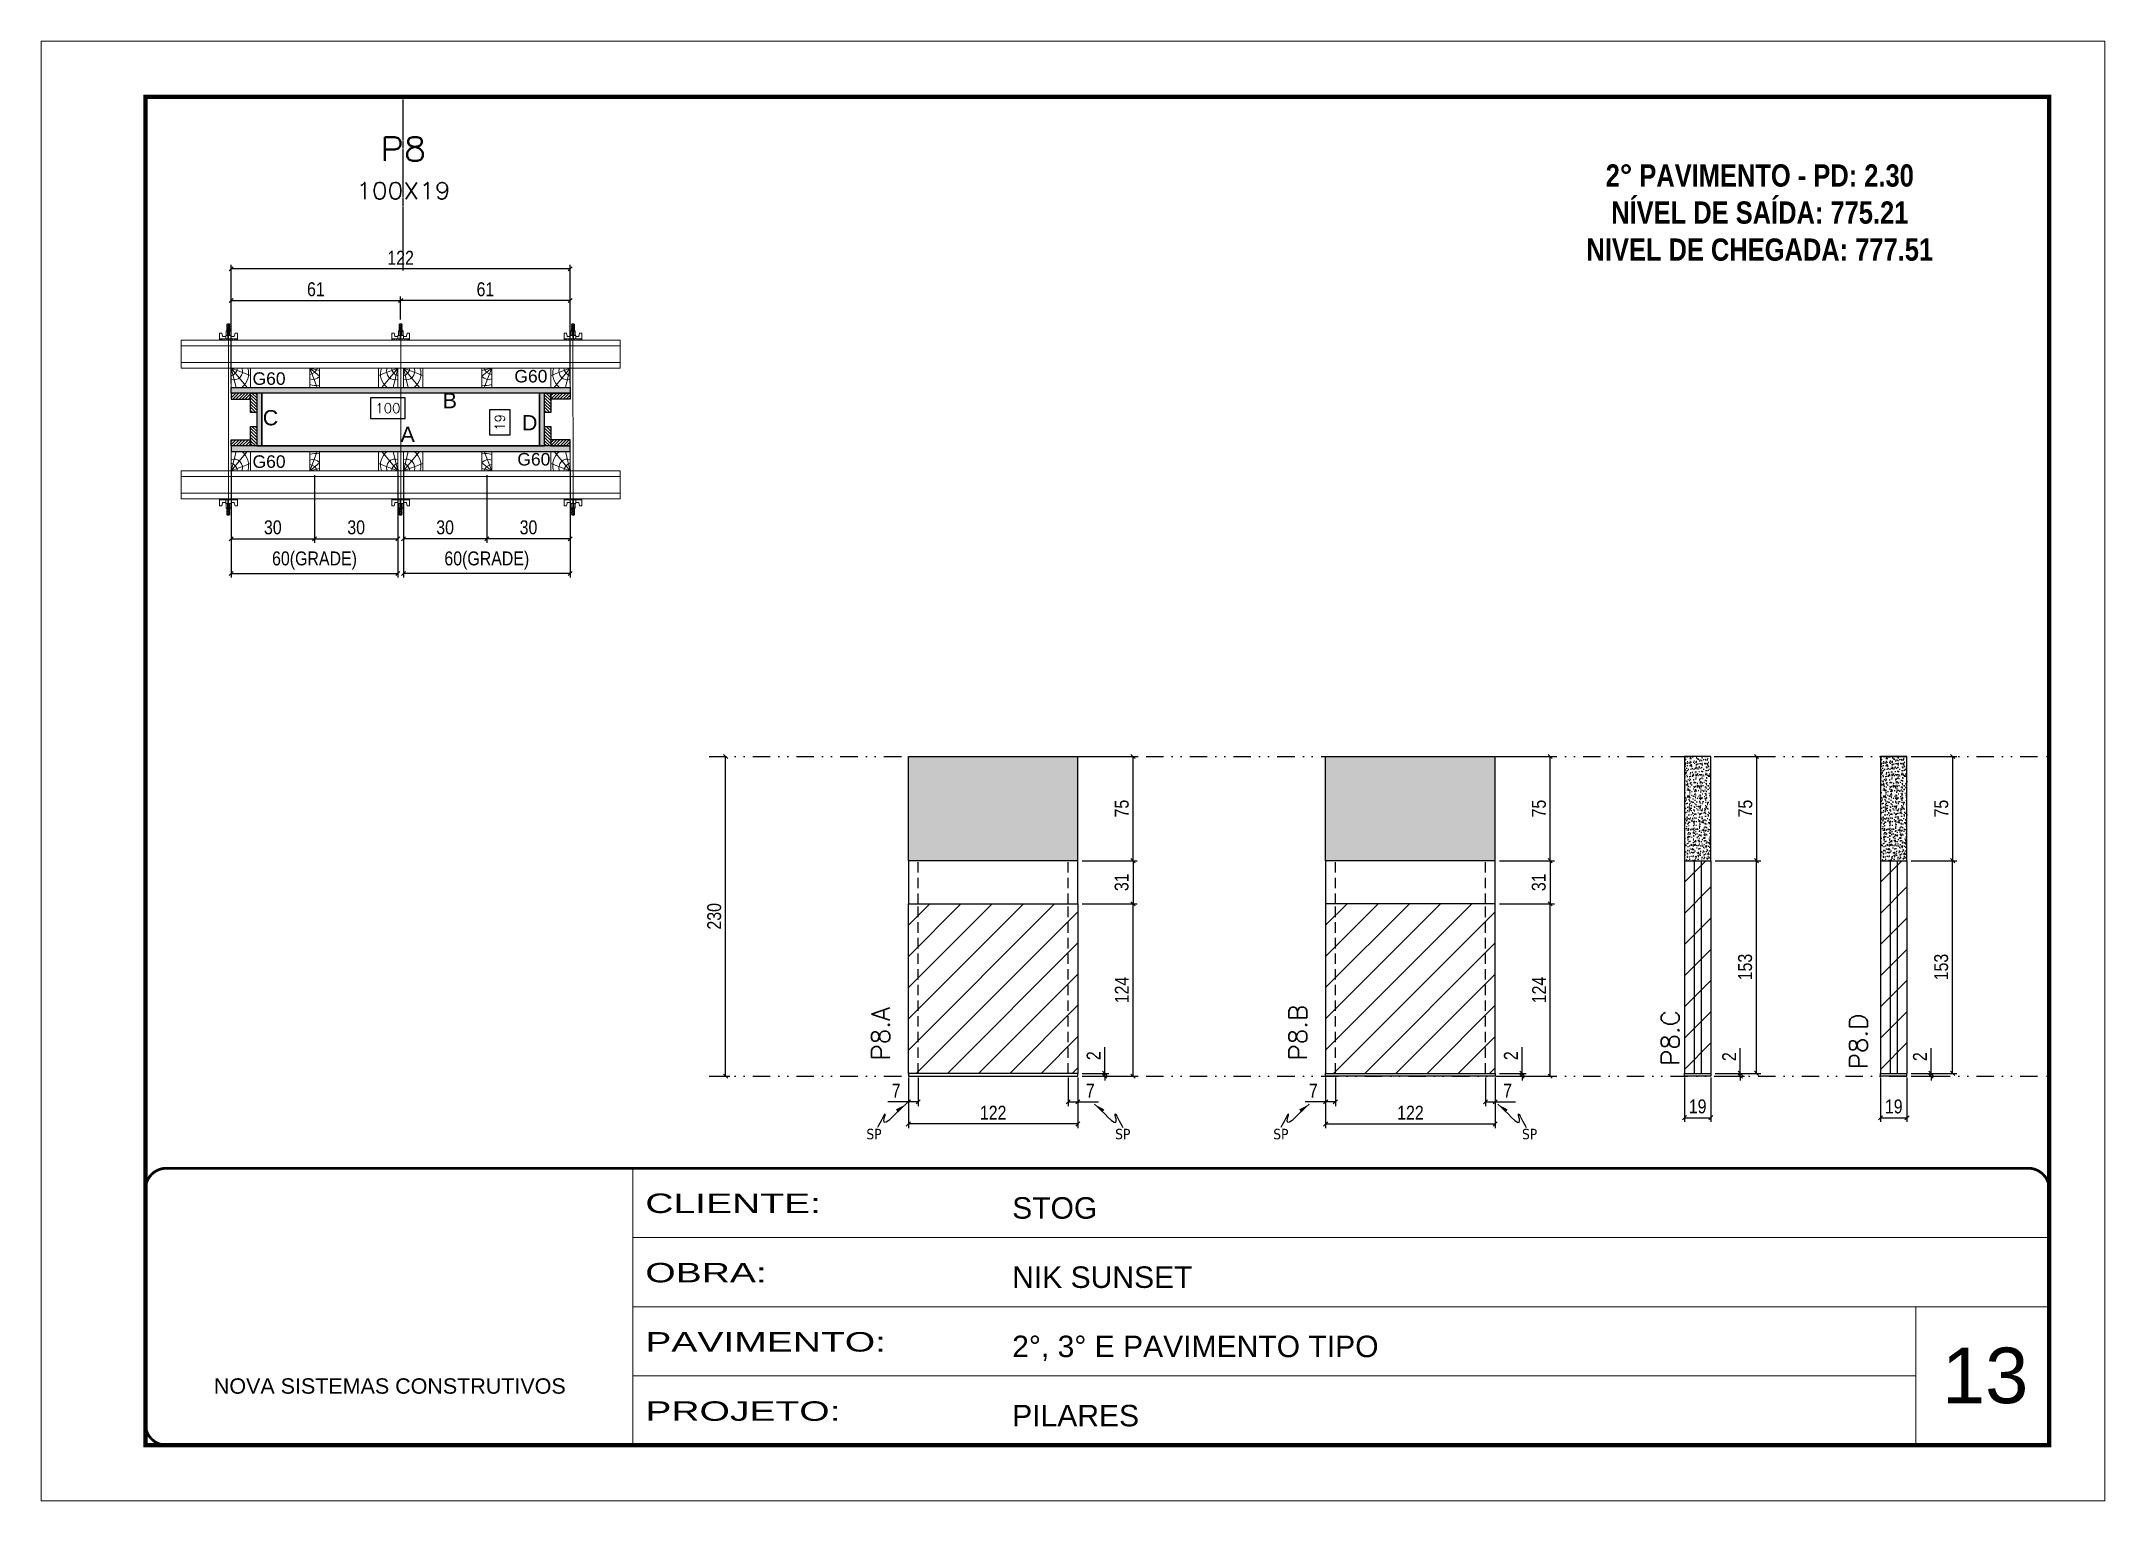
# Model space of a CAD drawing. Extents: x 808 to 7089, y -98 to 17032.
# Drawn here: x 808 to 2293, y 12537 to 13587 of the extents above; entities that cross this region are included whole.
import ezdxf
from ezdxf.enums import TextEntityAlignment as Align

# ---------------------------------------------------------------- set-up
doc = ezdxf.new("R2010")
doc.units = 0
for name, pattern in [('CONTINUO', [0]), ('DASHED', [0.75, 0.5, -0.25]), ('DIVIDE2', [0.625, 0.25, -0.125, 0, -0.125, 0, -0.125]), ('HIDDEN', [0.375, 0.25, -0.125])]:
    doc.linetypes.add(name, pattern=pattern)
for name, color, linetype, lineweight in [('CARIMBO', 255, 'Continuous', 9), ('Folhas', 255, 'Continuous', 9), ('Hachura', 251, 'Continuous', 9), ('Madeira', 126, 'Continuous', 18), ('Perfil Metálico', 224, 'Continuous', 18), ('REAPROVEITAMENTO', 251, 'Continuous', 9), ('SARRAFO DE PRESSAO', 251, 'DASHED', 9), ('Texto Seção', 7, 'Continuous', 15)]:
    doc.layers.add(name, color=color, linetype=linetype, lineweight=lineweight)
for name, color, linetype in [('CHAPA', 1, 'Continuous'), ('COTA', 241, 'Continuous'), ('Cota Seção (2x)', 241, 'Continuous'), ('NOMENCLATURA', 7, 'Continuous'), ('Nível', 160, 'Continuous'), ('Painéis', 200, 'Continuous'), ('SARR_2.2x7', 40, 'Continuous'), ('SARRAFO', 251, 'Continuous'), ('Sarrafo de Pressão', 42, 'HIDDEN'), ('texto', 7, 'Continuous'), ('Texto de Titulo', 7, 'Continuous'), ('Texto Qtd Sarr', 242, 'Continuous'), ('TEXTO_GERAL', 7, 'Continuous')]:
    doc.layers.add(name, color=color, linetype=linetype)
doc.styles.add('ARIAL', font='arial.ttf')
doc.styles.add('COTA TECNICA', font='techl___.ttf', dxfattribs={"height": 10})
doc.styles.add('COTA TECNICA 2X', font='techl___.ttf', dxfattribs={"height": 10})
doc.styles.add('COTA TECNICA-50', font='techl___.ttf', dxfattribs={"height": 10})
doc.styles.add('REGUA-120', font='ROMANS.shx', dxfattribs={"height": 15})
doc.styles.add('ROMANC', font='techb___.ttf', dxfattribs={"height": 2.5})
doc.styles.add('ROMANS', font='romans.shx')
doc.styles.add('SANSSERIF', font='sas_____.pfb')
doc.styles.get("Standard").update_dxf_attribs({"font": 'arial.ttf'})
doc.styles.add('Tecnologia', font='')
doc.styles.get('Tecnologia').set_extended_font_data('Forgotten Futurist')
doc.dimstyles.new('COTA PAINEL-50', dxfattribs={"dimtxt": 10, "dimasz": 3, "dimexe": 3, "dimexo": 3, "dimgap": 3, "dimtad": 1, "dimdec": 1, "dimzin": 12, "dimdsep": 46, "dimtxsty": 'COTA TECNICA-50', "dimblk1": 'OBLIQUE', "dimblk2": 'OBLIQUE', "dimsah": 1, "dimcen": 0.9, "dimclrd": 4, "dimclre": 4, "dimclrt": 240, "dimadec": 1, "dimazin": 3, "dimtfac": 1, "dimtdec": 1, "dimtmove": 0, "dimatfit": 3, "dimfxl": 1, "dimtolj": 1, "dimtzin": 12, "dimarcsym": 0})
doc.dimstyles.new('PAINEL', dxfattribs={"dimtxt": 10, "dimasz": 3, "dimexe": 3, "dimexo": 3, "dimgap": 3, "dimtad": 1, "dimdec": 1, "dimzin": 12, "dimdsep": 46, "dimtxsty": 'COTA TECNICA', "dimblk1": 'OBLIQUE', "dimblk2": 'OBLIQUE', "dimsah": 1, "dimcen": 0.9, "dimclrd": 4, "dimclre": 4, "dimclrt": 240, "dimadec": 1, "dimazin": 3, "dimtfac": 1, "dimtdec": 1, "dimtmove": 0, "dimatfit": 3, "dimfxl": 1, "dimtolj": 1, "dimtzin": 12, "dimarcsym": 0})
doc.dimstyles.new('SECAO PILAR', dxfattribs={"dimtxt": 10, "dimasz": 3, "dimexe": 3, "dimexo": 3, "dimgap": 3, "dimtad": 1, "dimdec": 1, "dimlfac": 0.5, "dimzin": 12, "dimdsep": 46, "dimtxsty": 'COTA TECNICA 2X', "dimblk1": 'OBLIQUE', "dimblk2": 'OBLIQUE', "dimsah": 1, "dimcen": 0.9, "dimclrd": 256, "dimclre": 256, "dimclrt": 256, "dimadec": 1, "dimazin": 3, "dimtfac": 1, "dimtdec": 1, "dimtmove": 0, "dimatfit": 3, "dimfxl": 1, "dimtolj": 1, "dimtzin": 12, "dimarcsym": 0})
doc.dimstyles.new('SECÇÃO 2', dxfattribs={"dimtxt": 7, "dimasz": 6, "dimexe": 0.18, "dimexo": 2, "dimgap": -4, "dimtad": 3, "dimdec": 1, "dimlfac": 0.5, "dimzin": 12, "dimdsep": 46, "dimtxsty": 'ROMANS', "dimblk": 'ARCHTICK', "dimcen": 0.09, "dimse1": 1, "dimse2": 1, "dimsd1": 1, "dimsd2": 1, "dimclrd": 180, "dimclre": 5, "dimclrt": 1, "dimadec": 0, "dimazin": 3, "dimtfac": 1, "dimtdec": 1, "dimtofl": 0, "dimtmove": 0, "dimatfit": 3, "dimldrblk": 'ARCHTICK', "dimfxl": 1, "dimtolj": 1, "dimtzin": 0, "dimarcsym": 0})
doc.dimstyles.get("Standard").update_dxf_attribs({"dimtxt": 0.18, "dimasz": 0.18, "dimexe": 0.18, "dimexo": 0.0625, "dimgap": 0.09, "dimtad": 0, "dimtih": 1, "dimtoh": 1, "dimdec": 4, "dimzin": 0, "dimdsep": 46, "dimtxsty": 'Standard', "dimcen": 0.09, "dimadec": 0, "dimazin": 0, "dimtfac": 1, "dimtdec": 4, "dimtofl": 0, "dimtmove": 0, "dimatfit": 3, "dimfxl": 1, "dimtolj": 1, "dimtzin": 0, "dimarcsym": 0})
pattern_1 = [(45, (10447.7808, 36225.0705), (-1.12253202, 1.12253202), [])]
pattern_2 = [(45, (10312.7808, 36225.0705), (-1.12253202, 1.12253202), [])]

msp = doc.modelspace()

# ---------------------------------------------------------------- texts
at = {"layer": 'CARIMBO', "style": 'ARIAL'}
msp.add_text('13', height=40, dxfattribs=at).set_placement((2176.03, 12606.9))
at = {"layer": 'COTA', "color": 240, "insert": (2141.33, 12820.36), "char_height": 10, "attachment_point": 5, "style": 'COTA TECNICA'}
msp.add_mtext('\\A1;19', dxfattribs=at)
at = {"layer": 'NOMENCLATURA', "color": 2, "insert": (2044.91, 13524.89), "char_height": 16, "attachment_point": 2, "style": 'ROMANC'}
msp.add_mtext_dynamic_manual_height_columns('\\P2° PAVIMENTO - PD: 2.30\\PNÍVEL DE SAÍDA: 775.21\\PNIVEL DE CHEGADA: 777.51', width=328.3607, gutter_width=1, heights=[0], dxfattribs=at)
at = {"layer": 'texto', "color": 0, "char_height": 7.5, "attachment_point": 5}
for insert in [(1407.45, 12800.49), (1586.48, 12800.49), (1700.25, 12800.49), (1879.27, 12800.49)]:
    msp.add_mtext('{\\fTahoma|b0|i0|c0|p34;\\C4;SP}', dxfattribs=dict(at, insert=insert))
at = {"layer": 'Texto Seção', "color": 0, "linetype": 'Continuous', "style": 'SANSSERIF'}
for p in [(1148.65, 13345.8), (960.23, 13344.08), (960.23, 13284.37), (1150.77, 13286.05)]:
    msp.add_text('G60', height=9, dxfattribs=at).set_placement(p, align=Align.MIDDLE_LEFT)
at = {"layer": 'Texto Seção', "style": 'REGUA-120'}
msp.add_text('P8.D', height=13, rotation=90, dxfattribs=at).set_placement((2122.38, 12847.1))
at = {"layer": 'Texto Seção', "char_height": 13, "width": 285.3299, "attachment_point": 7, "rotation": 90, "style": 'REGUA-120'}
for s, insert in [('P8.A', (1418.76, 12853.42)), ('P8.B', (1719.03, 12853.42)), ('P8.C', (1987.02, 12849.58))]:
    msp.add_mtext(s, dxfattribs=dict(at, insert=insert))
at = {"layer": 'TEXTO_GERAL', "style": 'ARIAL'}
for s, p in [('C', (973.12, 13315.94)), ('B', (1102.22, 13328.25)), ('A', (1071.87, 13303.97)), ('D', (1159.69, 13312.32))]:
    msp.add_text(s, height=11, dxfattribs=at).set_placement(p, align=Align.MIDDLE_CENTER)

# ---------------------------------------------------------------- blocks, each defined once
blk = doc.blocks.new('9999999999')
at = {"color": 30, "linetype": 'CONTINUO'}
for p, q in [((98564.6, 34230.2), (98564.6, 34429.4)), ((98564.6, 34379.6), (99584, 34379.6)), ((98564.6, 34329.8), (99488, 34329.8)), ((99584, 34329.8), (99488, 34329.8)), ((99488, 34329.8), (99488, 34230.2)), ((98564.6, 34280), (99488, 34280))]:
    blk.add_line(p, q, dxfattribs=at)
at = {"color": 30, "linetype": 'CONTINUO', "const_width": 2}
blk.add_lwpolyline([(99584, 34230.2), (99584, 34414.4, 0.414214), (99569, 34429.4), (98229, 34429.4, 0.414214), (98214, 34414.4), (98214, 34245.2, 0.414214), (98229, 34230.2), (99584, 34230.2)], format="xyb", dxfattribs=at)
at = {"layer": 'Folhas'}
blk.add_lwpolyline([(98139, 34190.2), (99624, 34190.2), (99624, 35240.2), (98139, 35240.2)], close=True, dxfattribs=at)
at = {"layer": 'Folhas', "color": 30, "const_width": 3}
blk.add_lwpolyline([(98214, 34230.2), (99584, 34230.2), (99584, 35200.2), (98214, 35200.2)], close=True, dxfattribs=at)
at = {"color": 7, "linetype": 'Continuous', "ltscale": 5, "style": 'ARIAL'}
for s, height, p in [('STOG', 15.48, (98837.7, 34393.1)), ('NIK SUNSET', 15.48, (98837.7, 34343.3)), ('2°, 3° E PAVIMENTO TIPO', 15.483, (98837.7, 34293.5)), ('NOVA SISTEMAS CONSTRUTIVOS', 11.059, (98263.2, 34267.2)), ('PILARES', 15.48, (98837.7, 34243.7))]:
    blk.add_text(s, height=height, dxfattribs=at).set_placement(p)
at = {"layer": 'Folhas', "color": 7, "style": 'Tecnologia', "width": 1.5}
for s, p in [('CLIENTE:', (98573.7, 34397.2)), ('OBRA:', (98573.7, 34347.3)), ('PAVIMENTO:', (98573.7, 34297.5)), ('PROJETO:', (98573.7, 34247.7))]:
    blk.add_text(s, height=14, dxfattribs=at).set_placement(p)
blk = doc.blocks.new('titulo1')
at = {"layer": 'Defpoints', "color": 252, "linetype": 'HIDDEN', "ltscale": 2}
blk.add_line((0, 0), (0, 125), dxfattribs=at)
at = {"layer": 'Defpoints', "style": 'ROMANS', "oblique": 15}
blk.add_attdef('FOLHA', text='', height=10, dxfattribs=at).set_placement((0, 15.6), align=Align.MIDDLE_CENTER)
at = {"layer": 'Texto Qtd Sarr', "color": 3, "style": 'ROMANS', "oblique": 15}
for tag, height, p in [('TITULO', 17, (0, 71.4)), ('SEÇÃO', 12, (0, 41.5))]:
    blk.add_attdef(tag, text='', height=height, dxfattribs=at).set_placement(p, align=Align.MIDDLE_CENTER)
blk = doc.blocks.new('*D1287')
at = {"layer": 'Cota Seção (2x)', "color": 180, "lineweight": -2, "transparency": 16777216}
for p, q in [((1070.1, 13330.3), (1045.1, 13330.3)), ((1045.1, 13330.3), (1045.1, 13315.3)), ((1070.1, 13315.3), (1070.1, 13330.3)), ((1045.1, 13315.3), (1070.1, 13315.3))]:
    blk.add_line(p, q, dxfattribs=at)
at = {"layer": 'Defpoints', "color": 0, "transparency": 16777216}
for p in [(966.8, 13333.7), (1166.8, 13333.7), (966.8, 13311.3)]:
    blk.add_point(p, dxfattribs=at)
at = {"layer": 'Cota Seção (2x)', "color": 1, "transparency": 16777216, "insert": (1057.6, 13322.8), "char_height": 7, "attachment_point": 5, "style": 'ROMANS'}
blk.add_mtext('\\A1;100', dxfattribs=at)
blk = doc.blocks.new('_ArchTick')
at = {"color": 0, "linetype": 'ByBlock', "const_width": 0.15}
blk.add_lwpolyline([(-0.5, -0.5), (0.5, 0.5)], dxfattribs=at)
blk = doc.blocks.new('_Oblique')
at = {"color": 0, "linetype": 'ByBlock', "lineweight": -2}
blk.add_line((-0.5, -0.5), (0.5, 0.5), dxfattribs=at)
blk = doc.blocks.new('*D1288')
at = {"layer": 'Cota Seção (2x)', "lineweight": -2, "transparency": 16777216}
for p, q in [((944.8, 13340.7), (944.8, 13426)), ((1188.8, 13340.7), (1188.8, 13426)), ((1188.8, 13423), (944.8, 13423))]:
    blk.add_line(p, q, dxfattribs=at)
at = {"layer": 'Defpoints', "color": 0, "transparency": 16777216}
for p in [(944.8, 13423), (944.8, 13337.7), (1188.8, 13337.7)]:
    blk.add_point(p, dxfattribs=at)
at = {"layer": 'Cota Seção (2x)', "lineweight": -2, "transparency": 16777216, "xscale": 3, "yscale": 3, "zscale": 3, "rotation": 180}
blk.add_blockref('_Oblique', (944.8, 13423), dxfattribs=at)
at = {"layer": 'Cota Seção (2x)', "lineweight": -2, "transparency": 16777216, "xscale": 3, "yscale": 3, "zscale": 3}
blk.add_blockref('_Oblique', (1188.8, 13423), dxfattribs=at)
at = {"layer": 'Cota Seção (2x)', "transparency": 16777216, "insert": (1066.8, 13431), "char_height": 10, "attachment_point": 5, "style": 'COTA TECNICA 2X'}
blk.add_mtext('\\A1;122', dxfattribs=at)
blk = doc.blocks.new('*D1289')
at = {"layer": 'Cota Seção (2x)', "lineweight": -2, "transparency": 16777216}
for p, q in [((1066.8, 13386.5), (1066.8, 13403.2)), ((1188.8, 13400.2), (1066.8, 13400.2)), ((1188.8, 13374.7), (1188.8, 13403.2))]:
    blk.add_line(p, q, dxfattribs=at)
at = {"layer": 'Defpoints', "color": 0, "transparency": 16777216}
for p in [(1066.8, 13400.2), (1066.8, 13383.5), (1188.8, 13371.7)]:
    blk.add_point(p, dxfattribs=at)
at = {"layer": 'Cota Seção (2x)', "lineweight": -2, "transparency": 16777216, "xscale": 3, "yscale": 3, "zscale": 3, "rotation": 180}
blk.add_blockref('_Oblique', (1066.8, 13400.2), dxfattribs=at)
at = {"layer": 'Cota Seção (2x)', "lineweight": -2, "transparency": 16777216, "xscale": 3, "yscale": 3, "zscale": 3}
blk.add_blockref('_Oblique', (1188.8, 13400.2), dxfattribs=at)
at = {"layer": 'Cota Seção (2x)', "transparency": 16777216, "insert": (1127.8, 13408.3), "char_height": 10, "attachment_point": 5, "style": 'COTA TECNICA 2X'}
blk.add_mtext('\\A1;61', dxfattribs=at)
blk = doc.blocks.new('*D1290')
at = {"layer": 'Cota Seção (2x)', "lineweight": -2, "transparency": 16777216}
for p, q in [((944.8, 13374.7), (944.8, 13403.2)), ((944.8, 13400.2), (1066.8, 13400.2)), ((1066.8, 13386.5), (1066.8, 13403.2))]:
    blk.add_line(p, q, dxfattribs=at)
at = {"layer": 'Defpoints', "color": 0, "transparency": 16777216}
for p in [(1066.8, 13400.2), (1066.8, 13383.5), (944.8, 13371.7)]:
    blk.add_point(p, dxfattribs=at)
at = {"layer": 'Cota Seção (2x)', "lineweight": -2, "transparency": 16777216, "xscale": 3, "yscale": 3, "zscale": 3, "rotation": 180}
blk.add_blockref('_Oblique', (944.8, 13400.2), dxfattribs=at)
at = {"layer": 'Cota Seção (2x)', "lineweight": -2, "transparency": 16777216, "xscale": 3, "yscale": 3, "zscale": 3}
blk.add_blockref('_Oblique', (1066.8, 13400.2), dxfattribs=at)
at = {"layer": 'Cota Seção (2x)', "transparency": 16777216, "insert": (1005.8, 13408.3), "char_height": 10, "attachment_point": 5, "style": 'COTA TECNICA 2X'}
blk.add_mtext('\\A1;61', dxfattribs=at)
blk = doc.blocks.new('*D1291')
at = {"layer": 'Cota Seção (2x)', "color": 180, "lineweight": -2, "transparency": 16777216}
for p, q in [((1145.7, 13321.6), (1130.7, 13321.6)), ((1130.7, 13321.6), (1130.7, 13303.6)), ((1145.7, 13303.6), (1145.7, 13321.6)), ((1130.7, 13303.6), (1145.7, 13303.6))]:
    blk.add_line(p, q, dxfattribs=at)
at = {"layer": 'Defpoints', "color": 0, "transparency": 16777216}
for p in [(1166.8, 13333.7), (1149.7, 13295.7), (1166.8, 13295.7)]:
    blk.add_point(p, dxfattribs=at)
at = {"layer": 'Cota Seção (2x)', "color": 1, "transparency": 16777216, "insert": (1138.2, 13312.6), "char_height": 7, "attachment_point": 5, "rotation": 90, "style": 'ROMANS'}
blk.add_mtext('\\A1;19', dxfattribs=at)
blk = doc.blocks.new('C')
at = {"layer": 'Hachura', "color": 0}
for p, q in [((0, 3.22), (0, -3.22)), ((0.45, 3.22), (0, 3.22)), ((0.46, 3.16), (0, 3.16)), ((0.46, 3.05), (0, 3.05)), ((0.46, 2.88), (0, 2.88)), ((0, 2.75), (0, -1.16)), ((0.46, 2.65), (0, 2.65)), ((0.46, 2.23), (0, 2.23)), ((0.46, 1.51), (0, 1.51)), ((0.39, 0.49), (0.17, 0.49)), ((0.45, -3.23), (0.45, 3.22)), ((0.45, 3.22), (2.58, 3.22)), ((1.74, 0.97), (0.45, 0.97)), ((1.45, 0.1), (0.45, 0.1)), ((1.35, 1.94), (1.35, 0.96)), ((2.58, 2.39), (1.47, 2.09)), ((1.74, -0.97), (1.74, 0.97)), ((1.74, 0.97), (1.74, 0.84)), ((1.74, 0.97), (1.74, 0.84)), ((1.74, 0.84), (3.35, 0.84)), ((3.35, 0.45), (1.74, 0.45)), ((2.58, 3.22), (2.58, 2.39)), ((3.32, 0.84), (3.32, -0.84)), ((3.35, 0.84), (3.35, -0.84)), ((3.68, 0.45), (3.35, 0.45)), ((3.84, -0.52), (3.35, 0.45)), ((3.35, 0.06), (3.67, -0.57)), ((3.68, 0.45), (4.16, -0.52)), ((3.72, 0.5), (4.25, -0.57)), ((4.37, -0.55), (3.83, 0.53)), ((4.15, 0.45), (3.93, 0.45)), ((4.42, -0.52), (3.93, 0.45)), ((4.15, 0.45), (4.26, 0.45)), ((4.26, 0.45), (4.74, -0.52)), ((4.3, 0.5), (4.83, -0.57)), ((4.95, -0.55), (4.41, 0.53)), ((4.51, 0.45), (4.84, 0.45)), ((5, -0.52), (4.51, 0.45)), ((4.84, 0.45), (5.32, -0.52)), ((4.88, 0.5), (5.41, -0.57)), ((5.53, -0.55), (4.99, 0.53)), ((5.58, -0.52), (5.09, 0.45)), ((5.42, 0.45), (5.09, 0.45)), ((5.58, -0.52), (5.09, 0.45)), ((5.42, 0.45), (5.74, -0.19)), ((5.46, 0.5), (5.74, -0.07)), ((5.74, 0.19), (5.57, 0.53)), ((5.74, 0.32), (5.68, 0.45)), ((5.68, 0.45), (5.74, 0.45)), ((5.74, 0.45), (5.9, 0.29)), ((5.74, 0.45), (5.74, -0.52)), ((5.9, -0.36), (5.9, 0.29)), ((0.45, 0), (0, 0)), ((0.46, -1.52), (0, -1.52)), ((0.46, -2.23), (0, -2.23)), ((0.46, -2.65), (0, -2.65)), ((0.46, -2.88), (0, -2.88)), ((0.46, -3.05), (0, -3.05)), ((0.46, -3.16), (0, -3.16)), ((0, -3.22), (2.57, -3.22)), ((0.08, -0.48), (0.29, -0.48)), ((0.29, -0.48), (0.4, -0.48)), ((0.45, 0), (0.45, -0.97)), ((0.45, -0.16), (1.45, -0.16)), ((0.45, -0.65), (0.45, -0.32)), ((0.45, -3.23), (0.45, -0.65)), ((0.45, -0.97), (1.74, -0.97)), ((1.35, -1.94), (1.35, -0.97)), ((2.58, -2.39), (1.47, -2.1)), ((3.35, -0.32), (1.74, -0.32)), ((3.35, -0.84), (1.74, -0.84)), ((2.58, -3.23), (2.58, -2.39)), ((3.35, -0.07), (3.58, -0.52)), ((3.35, -0.52), (3.58, -0.52)), ((3.84, -0.52), (4.16, -0.52)), ((4.42, -0.52), (4.74, -0.52)), ((4.63, -0.52), (4.74, -0.52)), ((5, -0.52), (5.32, -0.52)), ((5.58, -0.52), (5.74, -0.52)), ((5.74, -0.52), (5.9, -0.36)), ((5.74, -0.52), (5.74, -0.52))]:
    blk.add_line(p, q, dxfattribs=at)
for centre, radius, start, end in [((1.52, 1.94), 0.161, 104.74356, 180), ((1.44, -0.03), 0.129, 272.69497, 87.30503), ((3.81, 0.39), 0.143, 25.56881, 154.43119), ((4.39, 0.39), 0.143, 25.56881, 154.43119), ((4.97, 0.39), 0.143, 25.56881, 154.43119), ((5.55, 0.39), 0.143, 25.56881, 154.43119), ((0.17, -0.37), 0.174, 221.74404, 317.85924), ((1.52, -1.94), 0.161, 180, 255.25644), ((3.71, -0.4), 0.174, 222.14076, 318.25596), ((4.29, -0.4), 0.174, 222.14076, 318.25596), ((4.87, -0.4), 0.174, 222.14076, 318.25596), ((5.45, -0.4), 0.174, 222.14076, 318.25596), ((5.61, -0.4), 0.174, 317.85924, 318.25596)]:
    blk.add_arc(centre, radius, start, end, dxfattribs=at)
blk = doc.blocks.new('PONTALETE')
at = {"layer": 'Madeira'}
for q in [(2.71, 7), (7, 5.76), (7, 1.74)]:
    blk.add_line((0, 0), q, dxfattribs=at)
blk.add_lwpolyline([(0, 0), (7, 0), (7, 7), (0, 7)], close=True, dxfattribs=at)
for centre, radius, start, end in [((2.04, 0.06), 6.23, 37.28179, 109.09128), ((1.09, 0.9), 3.19, 343.60304, 109.98471), ((-0.21, -0.78), 3.09, 14.63219, 86.0383)]:
    blk.add_arc(centre, radius, start, end, dxfattribs=at)
blk = doc.blocks.new('*D1292')
at = {"layer": 'Cota Seção (2x)', "lineweight": -2, "transparency": 16777216}
for p, q in [((1068.8, 13279), (1068.8, 13200.9)), ((1188.8, 13279), (1188.8, 13200.9)), ((1188.8, 13203.9), (1068.8, 13203.9))]:
    blk.add_line(p, q, dxfattribs=at)
at = {"layer": 'Defpoints', "color": 0, "transparency": 16777216}
for p in [(1068.8, 13282), (1188.8, 13282), (1068.8, 13203.9)]:
    blk.add_point(p, dxfattribs=at)
at = {"layer": 'Cota Seção (2x)', "lineweight": -2, "transparency": 16777216, "xscale": 3, "yscale": 3, "zscale": 3, "rotation": 180}
blk.add_blockref('_Oblique', (1068.8, 13203.9), dxfattribs=at)
at = {"layer": 'Cota Seção (2x)', "lineweight": -2, "transparency": 16777216, "xscale": 3, "yscale": 3, "zscale": 3}
blk.add_blockref('_Oblique', (1188.8, 13203.9), dxfattribs=at)
at = {"layer": 'Cota Seção (2x)', "transparency": 16777216, "insert": (1128.8, 13213.2), "char_height": 10, "attachment_point": 5, "style": 'COTA TECNICA 2X'}
blk.add_mtext('\\A1;60(GRADE)', dxfattribs=at)
blk = doc.blocks.new('MEIO PONTALETE')
at = {"layer": 'Madeira'}
for q in [(2.71, 7), (3.5, 2.88), (3.5, 0.87)]:
    blk.add_line((0, 0), q, dxfattribs=at)
blk.add_lwpolyline([(0, 0), (3.5, 0), (3.5, 7), (0, 7)], close=True, dxfattribs=at)
for centre, radius, start, end in [((2.04, 0.06), 6.23, 76.44987, 109.09128), ((1.09, 0.9), 3.19, 40.90626, 109.98471), ((-0.21, -0.78), 3.09, 14.63219, 86.0383)]:
    blk.add_arc(centre, radius, start, end, dxfattribs=at)
blk = doc.blocks.new('*D1985')
at = {"layer": 'Cota Seção (2x)', "lineweight": -2, "transparency": 16777216}
for p, q in [((1128.8, 13274.7), (1128.8, 13225.8)), ((1188.8, 13274.7), (1188.8, 13225.8)), ((1188.8, 13228.8), (1128.8, 13228.8))]:
    blk.add_line(p, q, dxfattribs=at)
at = {"layer": 'Defpoints', "color": 0, "transparency": 16777216}
for p in [(1128.8, 13277.7), (1188.8, 13277.7), (1128.8, 13228.8)]:
    blk.add_point(p, dxfattribs=at)
at = {"layer": 'Cota Seção (2x)', "lineweight": -2, "transparency": 16777216, "xscale": 3, "yscale": 3, "zscale": 3, "rotation": 180}
blk.add_blockref('_Oblique', (1128.8, 13228.8), dxfattribs=at)
at = {"layer": 'Cota Seção (2x)', "lineweight": -2, "transparency": 16777216, "xscale": 3, "yscale": 3, "zscale": 3}
blk.add_blockref('_Oblique', (1188.8, 13228.8), dxfattribs=at)
at = {"layer": 'Cota Seção (2x)', "transparency": 16777216, "insert": (1158.8, 13237), "char_height": 10, "attachment_point": 5, "style": 'COTA TECNICA 2X'}
blk.add_mtext('\\A1;30', dxfattribs=at)
blk = doc.blocks.new('*D1986')
at = {"layer": 'Cota Seção (2x)', "lineweight": -2, "transparency": 16777216}
for p, q in [((1068.8, 13274.7), (1068.8, 13225.8)), ((1128.8, 13274.7), (1128.8, 13225.8)), ((1128.8, 13228.8), (1068.8, 13228.8))]:
    blk.add_line(p, q, dxfattribs=at)
at = {"layer": 'Defpoints', "color": 0, "transparency": 16777216}
for p in [(1068.8, 13277.7), (1128.8, 13277.7), (1068.8, 13228.8)]:
    blk.add_point(p, dxfattribs=at)
at = {"layer": 'Cota Seção (2x)', "lineweight": -2, "transparency": 16777216, "xscale": 3, "yscale": 3, "zscale": 3, "rotation": 180}
blk.add_blockref('_Oblique', (1068.8, 13228.8), dxfattribs=at)
at = {"layer": 'Cota Seção (2x)', "lineweight": -2, "transparency": 16777216, "xscale": 3, "yscale": 3, "zscale": 3}
blk.add_blockref('_Oblique', (1128.8, 13228.8), dxfattribs=at)
at = {"layer": 'Cota Seção (2x)', "transparency": 16777216, "insert": (1098.8, 13237), "char_height": 10, "attachment_point": 5, "style": 'COTA TECNICA 2X'}
blk.add_mtext('\\A1;30', dxfattribs=at)
blk = doc.blocks.new('*D1293')
at = {"layer": 'Cota Seção (2x)', "lineweight": -2, "transparency": 16777216}
for p, q in [((944.8, 13279), (944.8, 13200.9)), ((1064.8, 13279), (1064.8, 13200.9)), ((944.8, 13203.9), (1064.8, 13203.9))]:
    blk.add_line(p, q, dxfattribs=at)
at = {"layer": 'Defpoints', "color": 0, "transparency": 16777216}
for p in [(944.8, 13282), (1064.8, 13282), (1064.8, 13203.9)]:
    blk.add_point(p, dxfattribs=at)
at = {"layer": 'Cota Seção (2x)', "lineweight": -2, "transparency": 16777216, "xscale": 3, "yscale": 3, "zscale": 3, "rotation": 180}
blk.add_blockref('_Oblique', (944.8, 13203.9), dxfattribs=at)
at = {"layer": 'Cota Seção (2x)', "lineweight": -2, "transparency": 16777216, "xscale": 3, "yscale": 3, "zscale": 3}
blk.add_blockref('_Oblique', (1064.8, 13203.9), dxfattribs=at)
at = {"layer": 'Cota Seção (2x)', "transparency": 16777216, "insert": (1004.8, 13213.2), "char_height": 10, "attachment_point": 5, "style": 'COTA TECNICA 2X'}
blk.add_mtext('\\A1;60(GRADE)', dxfattribs=at)
blk = doc.blocks.new('*D1987')
at = {"layer": 'Cota Seção (2x)', "lineweight": -2, "transparency": 16777216}
for p, q in [((944.8, 13274.7), (944.8, 13225.8)), ((1004.8, 13274.7), (1004.8, 13225.8)), ((944.8, 13228.8), (1004.8, 13228.8))]:
    blk.add_line(p, q, dxfattribs=at)
at = {"layer": 'Defpoints', "color": 0, "transparency": 16777216}
for p in [(944.8, 13277.7), (1004.8, 13277.7), (1004.8, 13228.8)]:
    blk.add_point(p, dxfattribs=at)
at = {"layer": 'Cota Seção (2x)', "lineweight": -2, "transparency": 16777216, "xscale": 3, "yscale": 3, "zscale": 3, "rotation": 180}
blk.add_blockref('_Oblique', (944.8, 13228.8), dxfattribs=at)
at = {"layer": 'Cota Seção (2x)', "lineweight": -2, "transparency": 16777216, "xscale": 3, "yscale": 3, "zscale": 3}
blk.add_blockref('_Oblique', (1004.8, 13228.8), dxfattribs=at)
at = {"layer": 'Cota Seção (2x)', "transparency": 16777216, "insert": (974.8, 13237), "char_height": 10, "attachment_point": 5, "style": 'COTA TECNICA 2X'}
blk.add_mtext('\\A1;30', dxfattribs=at)
blk = doc.blocks.new('*D1988')
at = {"layer": 'Cota Seção (2x)', "lineweight": -2, "transparency": 16777216}
for p, q in [((1004.8, 13274.7), (1004.8, 13225.8)), ((1064.8, 13274.7), (1064.8, 13225.8)), ((1004.8, 13228.8), (1064.8, 13228.8))]:
    blk.add_line(p, q, dxfattribs=at)
at = {"layer": 'Defpoints', "color": 0, "transparency": 16777216}
for p in [(1004.8, 13277.7), (1064.8, 13277.7), (1064.8, 13228.8)]:
    blk.add_point(p, dxfattribs=at)
at = {"layer": 'Cota Seção (2x)', "lineweight": -2, "transparency": 16777216, "xscale": 3, "yscale": 3, "zscale": 3, "rotation": 180}
blk.add_blockref('_Oblique', (1004.8, 13228.8), dxfattribs=at)
at = {"layer": 'Cota Seção (2x)', "lineweight": -2, "transparency": 16777216, "xscale": 3, "yscale": 3, "zscale": 3}
blk.add_blockref('_Oblique', (1064.8, 13228.8), dxfattribs=at)
at = {"layer": 'Cota Seção (2x)', "transparency": 16777216, "insert": (1034.8, 13237), "char_height": 10, "attachment_point": 5, "style": 'COTA TECNICA 2X'}
blk.add_mtext('\\A1;30', dxfattribs=at)
blk = doc.blocks.new('*D1989')
at = {"layer": 'COTA', "color": 4, "lineweight": -2, "transparency": 16777216}
for p, q in [((1300.7, 12842.2), (1300.7, 13072.2)), ((1291.9, 12842.2), (1303.7, 12842.2))]:
    blk.add_line(p, q, dxfattribs=at)
at = {"layer": 'Defpoints', "color": 0, "transparency": 16777216}
for p in [(1300.7, 13072.2), (1300.7, 13072.2), (1288.9, 12842.2)]:
    blk.add_point(p, dxfattribs=at)
at = {"layer": 'COTA', "color": 4, "lineweight": -2, "transparency": 16777216, "xscale": 3, "yscale": 3, "zscale": 3}
for p, rotation in [((1300.7, 13072.2), 90), ((1300.7, 12842.2), 270)]:
    blk.add_blockref('_Oblique', p, dxfattribs=dict(at, rotation=rotation))
at = {"layer": 'COTA', "color": 240, "transparency": 16777216, "insert": (1292.5, 12957.2), "char_height": 10, "attachment_point": 5, "rotation": 90, "style": 'COTA TECNICA-50'}
blk.add_mtext('\\A1;230', dxfattribs=at)
blk = doc.blocks.new('*D1294')
at = {"layer": 'COTA', "color": 4, "lineweight": -2, "transparency": 16777216}
for p, q in [((1432.2, 12841.2), (1432.2, 12804.8)), ((1554.2, 12841.2), (1554.2, 12804.8)), ((1554.2, 12807.8), (1432.2, 12807.8))]:
    blk.add_line(p, q, dxfattribs=at)
at = {"layer": 'Defpoints', "color": 0, "transparency": 16777216}
for p in [(1432.2, 12844.2), (1554.2, 12844.2), (1432.2, 12807.8)]:
    blk.add_point(p, dxfattribs=at)
at = {"layer": 'COTA', "color": 4, "lineweight": -2, "transparency": 16777216, "xscale": 3, "yscale": 3, "zscale": 3, "rotation": 180}
blk.add_blockref('_Oblique', (1432.2, 12807.8), dxfattribs=at)
at = {"layer": 'COTA', "color": 4, "lineweight": -2, "transparency": 16777216, "xscale": 3, "yscale": 3, "zscale": 3}
blk.add_blockref('_Oblique', (1554.2, 12807.8), dxfattribs=at)
at = {"layer": 'COTA', "color": 240, "transparency": 16777216, "insert": (1493.2, 12815.9), "char_height": 10, "attachment_point": 5, "style": 'COTA TECNICA'}
blk.add_mtext('\\A1;122', dxfattribs=at)
blk = doc.blocks.new('*D1295')
at = {"layer": 'COTA', "color": 4, "lineweight": -2, "transparency": 16777216}
for p, q in [((1547.2, 12841.2), (1547.2, 12820.7)), ((1554.2, 12839.2), (1554.2, 12820.7)), ((1547.2, 12823.7), (1554.2, 12823.7)), ((1554.2, 12823.7), (1569, 12823.7))]:
    blk.add_line(p, q, dxfattribs=at)
at = {"layer": 'Defpoints', "color": 0, "transparency": 16777216}
for p in [(1547.2, 12844.2), (1554.2, 12842.2), (1554.2, 12823.7)]:
    blk.add_point(p, dxfattribs=at)
at = {"layer": 'COTA', "color": 4, "lineweight": -2, "transparency": 16777216, "xscale": 3, "yscale": 3, "zscale": 3, "rotation": 180}
blk.add_blockref('_Oblique', (1547.2, 12823.7), dxfattribs=at)
at = {"layer": 'COTA', "color": 4, "lineweight": -2, "transparency": 16777216, "xscale": 3, "yscale": 3, "zscale": 3}
blk.add_blockref('_Oblique', (1554.2, 12823.7), dxfattribs=at)
at = {"layer": 'COTA', "color": 240, "transparency": 16777216, "insert": (1563.1, 12831.7), "char_height": 10, "attachment_point": 5, "style": 'COTA TECNICA-50'}
blk.add_mtext('\\A1;7', dxfattribs=at)
blk = doc.blocks.new('*D1296')
at = {"layer": 'COTA', "color": 4, "lineweight": -2, "transparency": 16777216}
for p, q in [((1432.2, 12839.2), (1432.2, 12820.7)), ((1439.2, 12841.2), (1439.2, 12820.7)), ((1432.2, 12823.7), (1417.5, 12823.7)), ((1439.2, 12823.7), (1432.2, 12823.7))]:
    blk.add_line(p, q, dxfattribs=at)
at = {"layer": 'Defpoints', "color": 0, "transparency": 16777216}
for p in [(1432.2, 12842.2), (1439.2, 12844.2), (1432.2, 12823.7)]:
    blk.add_point(p, dxfattribs=at)
at = {"layer": 'COTA', "color": 4, "lineweight": -2, "transparency": 16777216, "xscale": 3, "yscale": 3, "zscale": 3, "rotation": 180}
blk.add_blockref('_Oblique', (1432.2, 12823.7), dxfattribs=at)
at = {"layer": 'COTA', "color": 4, "lineweight": -2, "transparency": 16777216, "xscale": 3, "yscale": 3, "zscale": 3}
blk.add_blockref('_Oblique', (1439.2, 12823.7), dxfattribs=at)
at = {"layer": 'COTA', "color": 240, "transparency": 16777216, "insert": (1423.4, 12831.7), "char_height": 10, "attachment_point": 5, "style": 'COTA TECNICA-50'}
blk.add_mtext('\\A1;7', dxfattribs=at)
blk = doc.blocks.new('*D1297')
at = {"layer": 'COTA', "color": 4, "linetype": 'ByBlock', "lineweight": -2, "transparency": 16777216}
for p, q in [((1557.2, 12966.2), (1596.9, 12966.2)), ((1593.9, 12842.2), (1593.9, 12966.2)), ((1557.2, 12842.2), (1596.9, 12842.2))]:
    blk.add_line(p, q, dxfattribs=at)
at = {"layer": 'Defpoints', "color": 0, "linetype": 'ByBlock', "transparency": 16777216}
for p in [(1554.2, 12966.2), (1593.9, 12966.2), (1554.2, 12842.2)]:
    blk.add_point(p, dxfattribs=at)
at = {"layer": 'COTA', "color": 4, "linetype": 'ByBlock', "lineweight": -2, "transparency": 16777216, "xscale": 3, "yscale": 3, "zscale": 3}
for p, rotation in [((1593.9, 12966.2), 90), ((1593.9, 12842.2), 270)]:
    blk.add_blockref('_Oblique', p, dxfattribs=dict(at, rotation=rotation))
at = {"layer": 'COTA', "color": 240, "linetype": 'ByBlock', "transparency": 16777216, "insert": (1585.8, 12904.2), "char_height": 10, "attachment_point": 5, "rotation": 90, "style": 'COTA TECNICA'}
blk.add_mtext('\\A1;124', dxfattribs=at)
blk = doc.blocks.new('*D1298')
at = {"layer": 'COTA', "color": 4, "lineweight": -2, "transparency": 16777216}
for p, q in [((1573.5, 12844.2), (1573.5, 12863)), ((1557.2, 12844.2), (1576.5, 12844.2)), ((1557.2, 12842.2), (1576.5, 12842.2)), ((1573.5, 12842.2), (1573.5, 12844.2)), ((1573.5, 12842.2), (1573.5, 12839.2))]:
    blk.add_line(p, q, dxfattribs=at)
at = {"layer": 'Defpoints', "color": 0, "transparency": 16777216}
for p in [(1554.2, 12844.2), (1554.2, 12842.2), (1573.5, 12842.2)]:
    blk.add_point(p, dxfattribs=at)
at = {"layer": 'COTA', "color": 4, "lineweight": -2, "transparency": 16777216, "xscale": 3, "yscale": 3, "zscale": 3}
for p, rotation in [((1573.5, 12844.2), 270), ((1573.5, 12842.2), 90)]:
    blk.add_blockref('_Oblique', p, dxfattribs=dict(at, rotation=rotation))
at = {"layer": 'COTA', "color": 240, "transparency": 16777216, "insert": (1565.5, 12856.9), "char_height": 10, "attachment_point": 5, "rotation": 90, "style": 'COTA TECNICA-50'}
blk.add_mtext('\\A1;2', dxfattribs=at)
blk = doc.blocks.new('*D1299')
at = {"layer": 'COTA', "color": 4, "linetype": 'ByBlock', "lineweight": -2, "transparency": 16777216}
for p, q in [((1557.2, 12966.2), (1596.9, 12966.2)), ((1593.9, 12842.2), (1593.9, 12966.2)), ((1557.2, 12842.2), (1596.9, 12842.2))]:
    blk.add_line(p, q, dxfattribs=at)
at = {"layer": 'Defpoints', "color": 0, "linetype": 'ByBlock', "transparency": 16777216}
for p in [(1554.2, 12966.2), (1593.9, 12966.2), (1554.2, 12842.2)]:
    blk.add_point(p, dxfattribs=at)
at = {"layer": 'COTA', "color": 4, "linetype": 'ByBlock', "lineweight": -2, "transparency": 16777216, "xscale": 3, "yscale": 3, "zscale": 3}
for p, rotation in [((1593.9, 12966.2), 90), ((1593.9, 12842.2), 270)]:
    blk.add_blockref('_Oblique', p, dxfattribs=dict(at, rotation=rotation))
at = {"layer": 'COTA', "color": 240, "linetype": 'ByBlock', "transparency": 16777216, "insert": (1585.8, 12904.2), "char_height": 10, "attachment_point": 5, "rotation": 90, "style": 'COTA TECNICA'}
blk.add_mtext('\\A1;124', dxfattribs=at)
blk = doc.blocks.new('*D1362')
at = {"layer": 'COTA', "color": 4, "lineweight": -2, "transparency": 16777216}
for p, q in [((1523.2, 13072.2), (1596.9, 13072.2)), ((1593.9, 12997.2), (1593.9, 13072.2)), ((1557.2, 12997.2), (1596.9, 12997.2))]:
    blk.add_line(p, q, dxfattribs=at)
at = {"layer": 'Defpoints', "color": 0, "transparency": 16777216}
for p in [(1520.2, 13072.2), (1593.9, 13072.2), (1554.2, 12997.2)]:
    blk.add_point(p, dxfattribs=at)
at = {"layer": 'COTA', "color": 4, "lineweight": -2, "transparency": 16777216, "xscale": 3, "yscale": 3, "zscale": 3}
for p, rotation in [((1593.9, 13072.2), 90), ((1593.9, 12997.2), 270)]:
    blk.add_blockref('_Oblique', p, dxfattribs=dict(at, rotation=rotation))
at = {"layer": 'COTA', "color": 240, "transparency": 16777216, "insert": (1585.8, 13034.7), "char_height": 10, "attachment_point": 5, "rotation": 90, "style": 'COTA TECNICA-50'}
blk.add_mtext('\\A1;75', dxfattribs=at)
blk = doc.blocks.new('*D1363')
at = {"layer": 'COTA', "color": 4, "lineweight": -2, "transparency": 16777216}
for p, q in [((1732.5, 12841.2), (1732.5, 12804.8)), ((1854.5, 12841.2), (1854.5, 12804.8)), ((1732.5, 12807.8), (1854.5, 12807.8))]:
    blk.add_line(p, q, dxfattribs=at)
at = {"layer": 'Defpoints', "color": 0, "transparency": 16777216}
for p in [(1732.5, 12844.2), (1854.5, 12844.2), (1854.5, 12807.8)]:
    blk.add_point(p, dxfattribs=at)
at = {"layer": 'COTA', "color": 4, "lineweight": -2, "transparency": 16777216, "xscale": 3, "yscale": 3, "zscale": 3, "rotation": 180}
blk.add_blockref('_Oblique', (1732.5, 12807.8), dxfattribs=at)
at = {"layer": 'COTA', "color": 4, "lineweight": -2, "transparency": 16777216, "xscale": 3, "yscale": 3, "zscale": 3}
blk.add_blockref('_Oblique', (1854.5, 12807.8), dxfattribs=at)
at = {"layer": 'COTA', "color": 240, "transparency": 16777216, "insert": (1793.5, 12815.9), "char_height": 10, "attachment_point": 5, "style": 'COTA TECNICA'}
blk.add_mtext('\\A1;122', dxfattribs=at)
blk = doc.blocks.new('*D1364')
at = {"layer": 'COTA', "color": 4, "lineweight": -2, "transparency": 16777216}
for p, q in [((1732.5, 12839.2), (1732.5, 12820.7)), ((1739.5, 12841.2), (1739.5, 12820.7)), ((1732.5, 12823.7), (1717.8, 12823.7)), ((1739.5, 12823.7), (1732.5, 12823.7))]:
    blk.add_line(p, q, dxfattribs=at)
at = {"layer": 'Defpoints', "color": 0, "transparency": 16777216}
for p in [(1732.5, 12842.2), (1739.5, 12844.2), (1732.5, 12823.7)]:
    blk.add_point(p, dxfattribs=at)
at = {"layer": 'COTA', "color": 4, "lineweight": -2, "transparency": 16777216, "xscale": 3, "yscale": 3, "zscale": 3, "rotation": 180}
blk.add_blockref('_Oblique', (1732.5, 12823.7), dxfattribs=at)
at = {"layer": 'COTA', "color": 4, "lineweight": -2, "transparency": 16777216, "xscale": 3, "yscale": 3, "zscale": 3}
blk.add_blockref('_Oblique', (1739.5, 12823.7), dxfattribs=at)
at = {"layer": 'COTA', "color": 240, "transparency": 16777216, "insert": (1723.6, 12831.7), "char_height": 10, "attachment_point": 5, "style": 'COTA TECNICA-50'}
blk.add_mtext('\\A1;7', dxfattribs=at)
blk = doc.blocks.new('*D1365')
at = {"layer": 'COTA', "color": 4, "lineweight": -2, "transparency": 16777216}
for p, q in [((1847.5, 12841.2), (1847.5, 12820.7)), ((1854.5, 12839.2), (1854.5, 12820.7)), ((1847.5, 12823.7), (1854.5, 12823.7)), ((1854.5, 12823.7), (1869.2, 12823.7))]:
    blk.add_line(p, q, dxfattribs=at)
at = {"layer": 'Defpoints', "color": 0, "transparency": 16777216}
for p in [(1847.5, 12844.2), (1854.5, 12842.2), (1854.5, 12823.7)]:
    blk.add_point(p, dxfattribs=at)
at = {"layer": 'COTA', "color": 4, "lineweight": -2, "transparency": 16777216, "xscale": 3, "yscale": 3, "zscale": 3, "rotation": 180}
blk.add_blockref('_Oblique', (1847.5, 12823.7), dxfattribs=at)
at = {"layer": 'COTA', "color": 4, "lineweight": -2, "transparency": 16777216, "xscale": 3, "yscale": 3, "zscale": 3}
blk.add_blockref('_Oblique', (1854.5, 12823.7), dxfattribs=at)
at = {"layer": 'COTA', "color": 240, "transparency": 16777216, "insert": (1863.4, 12831.7), "char_height": 10, "attachment_point": 5, "style": 'COTA TECNICA-50'}
blk.add_mtext('\\A1;7', dxfattribs=at)
blk = doc.blocks.new('*D1366')
at = {"layer": 'COTA', "color": 4, "linetype": 'ByBlock', "lineweight": -2, "transparency": 16777216}
for p, q in [((1857.5, 12966.2), (1897.1, 12966.2)), ((1894.1, 12842.2), (1894.1, 12966.2)), ((1857.5, 12842.2), (1897.1, 12842.2))]:
    blk.add_line(p, q, dxfattribs=at)
at = {"layer": 'Defpoints', "color": 0, "linetype": 'ByBlock', "transparency": 16777216}
for p in [(1854.5, 12966.2), (1894.1, 12966.2), (1854.5, 12842.2)]:
    blk.add_point(p, dxfattribs=at)
at = {"layer": 'COTA', "color": 4, "linetype": 'ByBlock', "lineweight": -2, "transparency": 16777216, "xscale": 3, "yscale": 3, "zscale": 3}
for p, rotation in [((1894.1, 12966.2), 90), ((1894.1, 12842.2), 270)]:
    blk.add_blockref('_Oblique', p, dxfattribs=dict(at, rotation=rotation))
at = {"layer": 'COTA', "color": 240, "linetype": 'ByBlock', "transparency": 16777216, "insert": (1886.1, 12904.2), "char_height": 10, "attachment_point": 5, "rotation": 90, "style": 'COTA TECNICA'}
blk.add_mtext('\\A1;124', dxfattribs=at)
blk = doc.blocks.new('*D1367')
at = {"layer": 'COTA', "color": 4, "lineweight": -2, "transparency": 16777216}
for p, q in [((1873.8, 12844.2), (1873.8, 12863)), ((1857.5, 12844.2), (1876.8, 12844.2)), ((1857.5, 12842.2), (1876.8, 12842.2)), ((1873.8, 12842.2), (1873.8, 12844.2)), ((1873.8, 12842.2), (1873.8, 12839.2))]:
    blk.add_line(p, q, dxfattribs=at)
at = {"layer": 'Defpoints', "color": 0, "transparency": 16777216}
for p in [(1854.5, 12844.2), (1854.5, 12842.2), (1873.8, 12842.2)]:
    blk.add_point(p, dxfattribs=at)
at = {"layer": 'COTA', "color": 4, "lineweight": -2, "transparency": 16777216, "xscale": 3, "yscale": 3, "zscale": 3}
for p, rotation in [((1873.8, 12844.2), 270), ((1873.8, 12842.2), 90)]:
    blk.add_blockref('_Oblique', p, dxfattribs=dict(at, rotation=rotation))
at = {"layer": 'COTA', "color": 240, "transparency": 16777216, "insert": (1865.8, 12856.9), "char_height": 10, "attachment_point": 5, "rotation": 90, "style": 'COTA TECNICA-50'}
blk.add_mtext('\\A1;2', dxfattribs=at)
blk = doc.blocks.new('*D1368')
at = {"layer": 'COTA', "color": 4, "linetype": 'ByBlock', "lineweight": -2, "transparency": 16777216}
for p, q in [((1857.5, 12966.2), (1897.1, 12966.2)), ((1894.1, 12842.2), (1894.1, 12966.2)), ((1857.5, 12842.2), (1897.1, 12842.2))]:
    blk.add_line(p, q, dxfattribs=at)
at = {"layer": 'Defpoints', "color": 0, "linetype": 'ByBlock', "transparency": 16777216}
for p in [(1854.5, 12966.2), (1894.1, 12966.2), (1854.5, 12842.2)]:
    blk.add_point(p, dxfattribs=at)
at = {"layer": 'COTA', "color": 4, "linetype": 'ByBlock', "lineweight": -2, "transparency": 16777216, "xscale": 3, "yscale": 3, "zscale": 3}
for p, rotation in [((1894.1, 12966.2), 90), ((1894.1, 12842.2), 270)]:
    blk.add_blockref('_Oblique', p, dxfattribs=dict(at, rotation=rotation))
at = {"layer": 'COTA', "color": 240, "linetype": 'ByBlock', "transparency": 16777216, "insert": (1886.1, 12904.2), "char_height": 10, "attachment_point": 5, "rotation": 90, "style": 'COTA TECNICA'}
blk.add_mtext('\\A1;124', dxfattribs=at)
blk = doc.blocks.new('*D1369')
at = {"layer": 'COTA', "color": 4, "lineweight": -2, "transparency": 16777216}
for p, q in [((1857.5, 13072.2), (1897.1, 13072.2)), ((1894.1, 12997.2), (1894.1, 13072.2)), ((1857.5, 12997.2), (1897.1, 12997.2))]:
    blk.add_line(p, q, dxfattribs=at)
at = {"layer": 'Defpoints', "color": 0, "transparency": 16777216}
for p in [(1854.5, 13072.2), (1894.1, 13072.2), (1854.5, 12997.2)]:
    blk.add_point(p, dxfattribs=at)
at = {"layer": 'COTA', "color": 4, "lineweight": -2, "transparency": 16777216, "xscale": 3, "yscale": 3, "zscale": 3}
for p, rotation in [((1894.1, 13072.2), 90), ((1894.1, 12997.2), 270)]:
    blk.add_blockref('_Oblique', p, dxfattribs=dict(at, rotation=rotation))
at = {"layer": 'COTA', "color": 240, "transparency": 16777216, "insert": (1886, 13034.7), "char_height": 10, "attachment_point": 5, "rotation": 90, "style": 'COTA TECNICA-50'}
blk.add_mtext('\\A1;75', dxfattribs=at)
blk = doc.blocks.new('*D1370')
at = {"layer": 'COTA', "color": 4, "lineweight": -2, "transparency": 16777216}
for p, q in [((1990.7, 12841.2), (1990.7, 12809.3)), ((2009.7, 12841.2), (2009.7, 12809.3)), ((1990.7, 12812.3), (2009.7, 12812.3))]:
    blk.add_line(p, q, dxfattribs=at)
at = {"layer": 'Defpoints', "color": 0, "transparency": 16777216}
for p in [(1990.7, 12844.2), (2009.7, 12844.2), (2009.7, 12812.3)]:
    blk.add_point(p, dxfattribs=at)
at = {"layer": 'COTA', "color": 4, "lineweight": -2, "transparency": 16777216, "xscale": 3, "yscale": 3, "zscale": 3, "rotation": 180}
blk.add_blockref('_Oblique', (1990.7, 12812.3), dxfattribs=at)
at = {"layer": 'COTA', "color": 4, "lineweight": -2, "transparency": 16777216, "xscale": 3, "yscale": 3, "zscale": 3}
blk.add_blockref('_Oblique', (2009.7, 12812.3), dxfattribs=at)
at = {"layer": 'COTA', "color": 240, "transparency": 16777216, "insert": (2000.2, 12820.4), "char_height": 10, "attachment_point": 5, "style": 'COTA TECNICA'}
blk.add_mtext('\\A1;19', dxfattribs=at)
blk = doc.blocks.new('*D1371')
at = {"layer": 'COTA', "color": 4, "lineweight": -2, "transparency": 16777216}
for p, q in [((2030.9, 12844.2), (2030.9, 12862.3)), ((2012.7, 12844.2), (2033.9, 12844.2)), ((2012.7, 12842.2), (2033.9, 12842.2)), ((2030.9, 12842.2), (2030.9, 12844.2)), ((2030.9, 12842.2), (2030.9, 12839.2))]:
    blk.add_line(p, q, dxfattribs=at)
at = {"layer": 'Defpoints', "color": 0, "transparency": 16777216}
for p in [(2009.7, 12844.2), (2009.7, 12842.2), (2030.9, 12844.2)]:
    blk.add_point(p, dxfattribs=at)
at = {"layer": 'COTA', "color": 4, "lineweight": -2, "transparency": 16777216, "xscale": 3, "yscale": 3, "zscale": 3}
for p, rotation in [((2030.9, 12844.2), 270), ((2030.9, 12842.2), 90)]:
    blk.add_blockref('_Oblique', p, dxfattribs=dict(at, rotation=rotation))
at = {"layer": 'COTA', "color": 240, "transparency": 16777216, "insert": (2022.9, 12856.2), "char_height": 10, "attachment_point": 5, "rotation": 90, "style": 'COTA TECNICA-50'}
blk.add_mtext('\\A1;2', dxfattribs=at)
blk = doc.blocks.new('*D2007')
at = {"layer": 'COTA', "color": 4, "lineweight": -2, "transparency": 16777216}
for p, q in [((2012.7, 12997.2), (2045.6, 12997.2)), ((2042.6, 12844.2), (2042.6, 12997.2)), ((2012.7, 12844.2), (2045.6, 12844.2))]:
    blk.add_line(p, q, dxfattribs=at)
at = {"layer": 'Defpoints', "color": 0, "transparency": 16777216}
for p in [(2009.7, 12997.2), (2042.6, 12997.2), (2009.7, 12844.2)]:
    blk.add_point(p, dxfattribs=at)
at = {"layer": 'COTA', "color": 4, "lineweight": -2, "transparency": 16777216, "xscale": 3, "yscale": 3, "zscale": 3}
for p, rotation in [((2042.6, 12997.2), 90), ((2042.6, 12844.2), 270)]:
    blk.add_blockref('_Oblique', p, dxfattribs=dict(at, rotation=rotation))
at = {"layer": 'COTA', "color": 240, "transparency": 16777216, "insert": (2034.4, 12920.7), "char_height": 10, "attachment_point": 5, "rotation": 90, "style": 'COTA TECNICA-50'}
blk.add_mtext('\\A1;153', dxfattribs=at)
blk = doc.blocks.new('*D1372')
at = {"layer": 'COTA', "color": 4, "lineweight": -2, "transparency": 16777216}
for p, q in [((1557.2, 12997.2), (1596.9, 12997.2)), ((1593.9, 12997.2), (1593.9, 12966.2)), ((1557.2, 12966.2), (1596.9, 12966.2))]:
    blk.add_line(p, q, dxfattribs=at)
at = {"layer": 'Defpoints', "color": 0, "transparency": 16777216}
for p in [(1554.2, 12997.2), (1554.2, 12966.2), (1593.9, 12966.2)]:
    blk.add_point(p, dxfattribs=at)
at = {"layer": 'COTA', "color": 4, "lineweight": -2, "transparency": 16777216, "xscale": 3, "yscale": 3, "zscale": 3}
for p, rotation in [((1593.9, 12997.2), 90), ((1593.9, 12966.2), 270)]:
    blk.add_blockref('_Oblique', p, dxfattribs=dict(at, rotation=rotation))
at = {"layer": 'COTA', "color": 240, "transparency": 16777216, "insert": (1585.7, 12981.7), "char_height": 10, "attachment_point": 5, "rotation": 90, "style": 'COTA TECNICA'}
blk.add_mtext('\\A1;31', dxfattribs=at)
blk = doc.blocks.new('*D1373')
at = {"layer": 'COTA', "color": 4, "lineweight": -2, "transparency": 16777216}
for p, q in [((1857.5, 12997.2), (1897.1, 12997.2)), ((1894.1, 12997.2), (1894.1, 12966.2)), ((1857.5, 12966.2), (1897.1, 12966.2))]:
    blk.add_line(p, q, dxfattribs=at)
at = {"layer": 'Defpoints', "color": 0, "transparency": 16777216}
for p in [(1854.5, 12997.2), (1854.5, 12966.2), (1894.1, 12966.2)]:
    blk.add_point(p, dxfattribs=at)
at = {"layer": 'COTA', "color": 4, "lineweight": -2, "transparency": 16777216, "xscale": 3, "yscale": 3, "zscale": 3}
for p, rotation in [((1894.1, 12997.2), 90), ((1894.1, 12966.2), 270)]:
    blk.add_blockref('_Oblique', p, dxfattribs=dict(at, rotation=rotation))
at = {"layer": 'COTA', "color": 240, "transparency": 16777216, "insert": (1885.9, 12981.7), "char_height": 10, "attachment_point": 5, "rotation": 90, "style": 'COTA TECNICA'}
blk.add_mtext('\\A1;31', dxfattribs=at)
blk = doc.blocks.new('*D1374')
at = {"layer": 'COTA', "color": 4, "lineweight": -2, "transparency": 16777216}
for p, q in [((2012.7, 13072.2), (2045.6, 13072.2)), ((2042.6, 13072.2), (2042.6, 12997.2)), ((2012.7, 12997.2), (2045.6, 12997.2))]:
    blk.add_line(p, q, dxfattribs=at)
at = {"layer": 'Defpoints', "color": 0, "transparency": 16777216}
for p in [(2009.7, 13072.2), (2009.7, 12997.2), (2042.6, 12997.2)]:
    blk.add_point(p, dxfattribs=at)
at = {"layer": 'COTA', "color": 4, "lineweight": -2, "transparency": 16777216, "xscale": 3, "yscale": 3, "zscale": 3}
for p, rotation in [((2042.6, 13072.2), 90), ((2042.6, 12997.2), 270)]:
    blk.add_blockref('_Oblique', p, dxfattribs=dict(at, rotation=rotation))
at = {"layer": 'COTA', "color": 240, "transparency": 16777216, "insert": (2034.5, 13034.7), "char_height": 10, "attachment_point": 5, "rotation": 90, "style": 'COTA TECNICA'}
blk.add_mtext('\\A1;75', dxfattribs=at)
blk = doc.blocks.new('*D1375')
at = {"layer": 'COTA', "color": 4, "lineweight": -2, "transparency": 16777216}
for p, q in [((2153.8, 12997.2), (2186.7, 12997.2)), ((2183.7, 12844.2), (2183.7, 12997.2)), ((2153.8, 12844.2), (2186.7, 12844.2))]:
    blk.add_line(p, q, dxfattribs=at)
at = {"layer": 'Defpoints', "color": 0, "transparency": 16777216}
for p in [(2150.8, 12997.2), (2183.7, 12997.2), (2150.8, 12844.2)]:
    blk.add_point(p, dxfattribs=at)
at = {"layer": 'COTA', "color": 4, "lineweight": -2, "transparency": 16777216, "xscale": 3, "yscale": 3, "zscale": 3}
for p, rotation in [((2183.7, 12997.2), 90), ((2183.7, 12844.2), 270)]:
    blk.add_blockref('_Oblique', p, dxfattribs=dict(at, rotation=rotation))
at = {"layer": 'COTA', "color": 240, "transparency": 16777216, "insert": (2175.5, 12920.7), "char_height": 10, "attachment_point": 5, "rotation": 90, "style": 'COTA TECNICA-50'}
blk.add_mtext('\\A1;153', dxfattribs=at)
blk = doc.blocks.new('*D1376')
at = {"layer": 'COTA', "color": 4, "lineweight": -2, "transparency": 16777216}
for p, q in [((2153.8, 13072.2), (2186.7, 13072.2)), ((2183.7, 13072.2), (2183.7, 12997.2)), ((2153.8, 12997.2), (2186.7, 12997.2))]:
    blk.add_line(p, q, dxfattribs=at)
at = {"layer": 'Defpoints', "color": 0, "transparency": 16777216}
for p in [(2150.8, 13072.2), (2150.8, 12997.2), (2183.7, 12997.2)]:
    blk.add_point(p, dxfattribs=at)
at = {"layer": 'COTA', "color": 4, "lineweight": -2, "transparency": 16777216, "xscale": 3, "yscale": 3, "zscale": 3}
for p, rotation in [((2183.7, 13072.2), 90), ((2183.7, 12997.2), 270)]:
    blk.add_blockref('_Oblique', p, dxfattribs=dict(at, rotation=rotation))
at = {"layer": 'COTA', "color": 240, "transparency": 16777216, "insert": (2175.6, 13034.7), "char_height": 10, "attachment_point": 5, "rotation": 90, "style": 'COTA TECNICA'}
blk.add_mtext('\\A1;75', dxfattribs=at)
blk = doc.blocks.new('*D2069')
at = {"layer": 'COTA', "color": 4, "lineweight": -2, "transparency": 16777216}
for p, q in [((2168.2, 12844.2), (2168.2, 12862.3)), ((2153.8, 12844.2), (2171.2, 12844.2)), ((2153.8, 12842.2), (2171.2, 12842.2)), ((2168.2, 12842.2), (2168.2, 12844.2)), ((2168.2, 12842.2), (2168.2, 12839.2))]:
    blk.add_line(p, q, dxfattribs=at)
at = {"layer": 'Defpoints', "color": 0, "transparency": 16777216}
for p in [(2150.8, 12844.2), (2150.8, 12842.2), (2168.2, 12844.2)]:
    blk.add_point(p, dxfattribs=at)
at = {"layer": 'COTA', "color": 4, "lineweight": -2, "transparency": 16777216, "xscale": 3, "yscale": 3, "zscale": 3}
for p, rotation in [((2168.2, 12844.2), 270), ((2168.2, 12842.2), 90)]:
    blk.add_blockref('_Oblique', p, dxfattribs=dict(at, rotation=rotation))
at = {"layer": 'COTA', "color": 240, "transparency": 16777216, "insert": (2160.2, 12856.2), "char_height": 10, "attachment_point": 5, "rotation": 90, "style": 'COTA TECNICA-50'}
blk.add_mtext('\\A1;2', dxfattribs=at)

# ---------------------------------------------------------------- dimensions: what is measured, and where the dimension line sits
at = {"layer": 'COTA'}
for base, p1, p2, angle, dimstyle, picture, middle in [((1300.71, 13072.17), (1288.85, 12842.17), (1300.71, 13072.17), 90, 'COTA PAINEL-50', '*D1989', (1292.49, 12957.17)), ((1593.87, 13072.17), (1554.23, 12997.17), (1520.23, 13072.17), 90, 'COTA PAINEL-50', '*D1362', (1585.76, 13034.67)), ((1894.14, 13072.17), (1854.5, 12997.17), (1854.5, 13072.17), 90, 'COTA PAINEL-50', '*D1369', (1886.03, 13034.67)), ((2042.58, 12997.17), (2009.73, 13072.17), (2009.73, 12997.17), 90, 'PAINEL', '*D1374', (2034.47, 13034.67)), ((2183.69, 12997.17), (2150.83, 13072.17), (2150.83, 12997.17), 90, 'PAINEL', '*D1376', (2175.58, 13034.67)), ((1593.87, 12966.17), (1554.23, 12997.17), (1554.23, 12966.17), 90, 'PAINEL', '*D1372', (1585.65, 12981.67)), ((1894.14, 12966.17), (1854.5, 12997.17), (1854.5, 12966.17), 90, 'PAINEL', '*D1373', (1885.92, 12981.67)), ((2042.58, 12997.17), (2009.73, 12844.17), (2009.73, 12997.17), 90, 'COTA PAINEL-50', '*D2007', (2034.37, 12920.67)), ((2183.69, 12997.17), (2150.83, 12844.17), (2150.83, 12997.17), 90, 'COTA PAINEL-50', '*D1375', (2175.47, 12920.67)), ((2168.17, 12844.17), (2150.83, 12842.17), (2150.83, 12844.17), 90, 'COTA PAINEL-50', '*D2069', (2160.17, 12856.22)), ((1432.23, 12823.66), (1439.23, 12844.17), (1432.23, 12842.17), 180, 'COTA PAINEL-50', '*D1296', (1423.37, 12831.73)), ((1732.5, 12823.66), (1739.5, 12844.17), (1732.5, 12842.17), 180, 'COTA PAINEL-50', '*D1364', (1723.63, 12831.73))]:
    dim = msp.add_linear_dim(base=base, p1=p1, p2=p2, angle=angle, dimstyle=dimstyle, dxfattribs=at)
    dim.commit()
    dim.dimension.update_dxf_attribs({"geometry": picture, "text_midpoint": middle})
at = {"layer": 'COTA', "linetype": 'ByBlock'}
for p1, p2, picture, middle in [((1554.23, 12842.17), (1554.23, 12966.17), '*D1297', (1585.8, 12904.17)), ((1554.23, 12842.17), (1554.23, 12966.17), '*D1299', (1585.8, 12904.17)), ((1854.5, 12842.17), (1854.5, 12966.17), '*D1366', (1886.06, 12904.17)), ((1854.5, 12842.17), (1854.5, 12966.17), '*D1368', (1886.06, 12904.17))]:
    dim = msp.add_aligned_dim(p1=p1, p2=p2, distance=-39.64, dimstyle='PAINEL', dxfattribs=at)
    dim.commit()
    dim.dimension.update_dxf_attribs({"geometry": picture, "text_midpoint": middle})
at = {"layer": 'COTA'}
for base, p1, p2, picture, middle in [((1573.49, 12842.17), (1554.23, 12844.17), (1554.23, 12842.17), '*D1298', (1573.49, 12856.91)), ((1873.75, 12842.17), (1854.5, 12844.17), (1854.5, 12842.17), '*D1367', (1873.75, 12856.91)), ((2030.92, 12844.17), (2009.73, 12842.17), (2009.73, 12844.17), '*D1371', (2030.92, 12856.22))]:
    dim = msp.add_linear_dim(base=base, p1=p1, p2=p2, angle=90, dimstyle='COTA PAINEL-50', dxfattribs=at)
    dim.commit()
    dim.dimension.update_dxf_attribs({"geometry": picture, "text_midpoint": middle, "dimtype": 160})
dim = msp.add_linear_dim(base=(1432.23, 12807.8), p1=(1554.23, 12844.17), p2=(1432.23, 12844.17), angle=180, dimstyle='PAINEL', override={"dimarcsym": 2}, dxfattribs=at)
dim.commit()
dim.dimension.update_dxf_attribs({"geometry": '*D1294', "text_midpoint": (1493.23, 12815.86)})
for base, p1, p2, picture, middle in [((1554.23, 12823.66), (1547.23, 12844.17), (1554.23, 12842.17), '*D1295', (1563.1, 12831.73)), ((1854.5, 12823.66), (1847.5, 12844.17), (1854.5, 12842.17), '*D1365', (1863.36, 12831.73))]:
    dim = msp.add_linear_dim(base=base, p1=p1, p2=p2, dimstyle='COTA PAINEL-50', dxfattribs=at)
    dim.commit()
    dim.dimension.update_dxf_attribs({"geometry": picture, "text_midpoint": middle})
for base, p1, p2, picture, middle in [((1854.5, 12807.8), (1732.5, 12844.17), (1854.5, 12844.17), '*D1363', (1793.5, 12815.86)), ((2009.73, 12812.27), (1990.73, 12844.17), (2009.73, 12844.17), '*D1370', (2000.23, 12820.36))]:
    dim = msp.add_linear_dim(base=base, p1=p1, p2=p2, dimstyle='PAINEL', override={"dimarcsym": 2}, dxfattribs=at)
    dim.commit()
    dim.dimension.update_dxf_attribs({"geometry": picture, "text_midpoint": middle})
at = {"layer": 'Cota Seção (2x)', "color": 241}
for base, p1, p2, picture, middle in [((944.83, 13422.95), (1188.83, 13337.66), (944.83, 13337.66), '*D1288', (1066.83, 13431.01)), ((1066.83, 13400.19), (1188.83, 13371.66), (1066.83, 13383.46), '*D1289', (1127.83, 13408.29)), ((1068.83, 13228.81), (1128.83, 13277.66), (1068.83, 13277.66), '*D1986', (1098.83, 13237.03)), ((1128.83, 13228.81), (1188.83, 13277.66), (1128.83, 13277.66), '*D1985', (1158.83, 13237.03))]:
    dim = msp.add_linear_dim(base=base, p1=p1, p2=p2, angle=180, dimstyle='SECAO PILAR', dxfattribs=at)
    dim.commit()
    dim.dimension.update_dxf_attribs({"geometry": picture, "text_midpoint": middle})
for base, p1, p2, picture, middle in [((1066.83, 13400.19), (944.83, 13371.66), (1066.83, 13383.46), '*D1290', (1005.83, 13408.29)), ((1004.83, 13228.81), (944.83, 13277.66), (1004.83, 13277.66), '*D1987', (974.83, 13237.03)), ((1064.83, 13228.81), (1004.83, 13277.66), (1064.83, 13277.66), '*D1988', (1034.83, 13237.03))]:
    dim = msp.add_linear_dim(base=base, p1=p1, p2=p2, dimstyle='SECAO PILAR', dxfattribs=at)
    dim.commit()
    dim.dimension.update_dxf_attribs({"geometry": picture, "text_midpoint": middle})
for base, p2, angle, picture, middle in [((966.83, 13311.27), (966.83, 13333.66), 180, '*D1287', (1057.61, 13311.27)), ((1149.69, 13295.66), (1166.83, 13295.66), 270, '*D1291', (1149.69, 13312.56))]:
    dim = msp.add_linear_dim(base=base, p1=(1166.83, 13333.66), p2=p2, angle=angle, dimstyle='SECÇÃO 2', dxfattribs=at)
    dim.commit()
    dim.dimension.update_dxf_attribs({"geometry": picture, "text_midpoint": middle, "dimtype": 160})
dim = msp.add_linear_dim(base=(1064.83, 13203.94), p1=(944.83, 13282), p2=(1064.83, 13282), text='<>(GRADE)', dimstyle='SECAO PILAR', dxfattribs=at)
dim.commit()
dim.dimension.update_dxf_attribs({"geometry": '*D1293', "text_midpoint": (1004.83, 13203.94), "dimtype": 160})
dim = msp.add_linear_dim(base=(1068.83, 13203.94), p1=(1188.83, 13282), p2=(1068.83, 13282), angle=180, text='<>(GRADE)', dimstyle='SECAO PILAR', dxfattribs=at)
dim.commit()
dim.dimension.update_dxf_attribs({"geometry": '*D1292', "text_midpoint": (1128.83, 13203.94), "dimtype": 160})

# ---------------------------------------------------------------- hatches: boundary and pattern name
at = {"layer": 'COTA', "linetype": 'ByBlock'}
h = msp.add_hatch(dxfattribs=at)
h.set_pattern_fill('AR-CONC', color=256, scale=0.03)
h.set_pattern_definition([(50, (-6982.8566, 8893.1733), (5.46554, -0.4781726), [0.5715, -6.2865]), (355, (-6982.8566, 8893.1733), (-1.0573026, 5.7317054), [0.4572, -5.0292175]), (100.451445, (-6982.401, 8893.1335), (4.4082374, 5.2535326), [0.4857003, -5.3427073]), (46.1842, (-6982.8566, 8894.697), (8.132371, -1.26127), [0.85725, -9.42975]), (96.63556, (-6982.179, 8894.592), (7.122124, 7.422784), [0.728551, -8.014068]), (351.18415, (-6982.8566, 8894.697), (7.122124, 7.422784), [0.685799, -7.543792]), (21, (-6982.0946, 8894.3163), (4.5484317, -3.067956), [0.5715, -6.2865]), (326, (-6982.0946, 8894.3163), (1.854061, 5.525639), [0.4572, -5.0292]), (71.451445, (-6981.7155, 8894.0606), (6.4024926, 2.457683), [0.4857003, -5.342698]), (37.5, (-6982.8566, 8893.1733), (0.0926581, 2.53665117), [0, -4.96824, 0, -5.1054, 0, -5.04825]), (7.5, (-6982.8566, 8893.1733), (2.0045899, 3.00541724), [0, -2.91084, 0, -4.85394, 0, -1.92405]), (327.5, (-6984.5558, 8893.1733), (4.06771786, -0.1718623), [0, -1.905, 0, -5.9436, 0, -7.8867]), (317.5, (-6985.3178, 8893.1733), (4.4438754, 0.7627947), [0, -2.4765, 0, -3.94716, 0, -5.6007])])
h.paths.add_polyline_path([(1432.23, 12997.17), (1554.23, 12997.17), (1554.23, 13072.17), (1432.23, 13072.17)])
h = msp.add_hatch(dxfattribs=at)
h.set_pattern_fill('AR-CONC', color=256, scale=0.03)
h.set_pattern_definition([(50, (-7050.256, 8960.1733), (5.46554, -0.4781726), [0.5715, -6.2865]), (355, (-7050.256, 8960.1733), (-1.0573026, 5.7317054), [0.4572, -5.0292175]), (100.451445, (-7049.8005, 8960.1335), (4.4082374, 5.2535326), [0.4857003, -5.3427073]), (46.1842, (-7050.256, 8961.697), (8.132371, -1.26127), [0.85725, -9.42975]), (96.63556, (-7049.578, 8961.592), (7.122124, 7.422784), [0.728551, -8.014068]), (351.18415, (-7050.256, 8961.697), (7.122124, 7.422784), [0.685799, -7.543792]), (21, (-7049.494, 8961.3163), (4.5484317, -3.067956), [0.5715, -6.2865]), (326, (-7049.494, 8961.3163), (1.854061, 5.525639), [0.4572, -5.0292]), (71.451445, (-7049.115, 8961.0606), (6.4024926, 2.457683), [0.4857003, -5.342698]), (37.5, (-7050.256, 8960.1733), (0.0926581, 2.53665117), [0, -4.96824, 0, -5.1054, 0, -5.04825]), (7.5, (-7050.256, 8960.1733), (2.0045899, 3.00541724), [0, -2.91084, 0, -4.85394, 0, -1.92405]), (327.5, (-7051.9552, 8960.1733), (4.06771786, -0.1718623), [0, -1.905, 0, -5.9436, 0, -7.8867]), (317.5, (-7052.7172, 8960.1733), (4.4438754, 0.7627947), [0, -2.4765, 0, -3.94716, 0, -5.6007])])
h.paths.add_polyline_path([(1732.5, 12997.17), (1854.5, 12997.17), (1854.5, 13072.17), (1732.5, 13072.17)])
h = msp.add_hatch(dxfattribs=at)
h.set_pattern_fill('AR-CONC', color=256, scale=0.03)
h.set_pattern_definition([(50, (-7098.3923, 8960.1733), (5.46554, -0.4781726), [0.5715, -6.2865]), (355, (-7098.392, 8960.1733), (-1.0573026, 5.7317054), [0.4572, -5.0292175]), (100.451445, (-7097.937, 8960.1335), (4.4082374, 5.2535326), [0.4857003, -5.3427073]), (46.1842, (-7098.392, 8961.697), (8.132371, -1.26127), [0.85725, -9.42975]), (96.63556, (-7097.7146, 8961.592), (7.122124, 7.422784), [0.728551, -8.014068]), (351.18415, (-7098.392, 8961.697), (7.122124, 7.422784), [0.685799, -7.543792]), (21, (-7097.6303, 8961.3163), (4.5484317, -3.067956), [0.5715, -6.2865]), (326, (-7097.63, 8961.3163), (1.854061, 5.525639), [0.4572, -5.0292]), (71.451445, (-7097.251, 8961.0606), (6.4024926, 2.457683), [0.4857003, -5.342698]), (37.5, (-7098.3923, 8960.1733), (0.0926581, 2.53665117), [0, -4.96824, 0, -5.1054, 0, -5.04825]), (7.5, (-7098.3923, 8960.1733), (2.0045899, 3.00541724), [0, -2.91084, 0, -4.85394, 0, -1.92405]), (327.5, (-7100.0915, 8960.1733), (4.06771786, -0.1718623), [0, -1.905, 0, -5.9436, 0, -7.8867]), (317.5, (-7100.8535, 8960.1733), (4.4438754, 0.7627947), [0, -2.4765, 0, -3.94716, 0, -5.6007])])
h.paths.add_polyline_path([(2009.73, 13072.17), (1990.73, 13072.17), (1990.73, 12997.17), (2009.73, 12997.17)])
h = msp.add_hatch(dxfattribs=at)
h.set_pattern_fill('AR-CONC', color=256, scale=0.03)
h.set_pattern_definition([(50, (-6957.2904, 8960.1733), (5.46554, -0.4781726), [0.5715, -6.2865]), (355, (-6957.2904, 8960.1733), (-1.0573026, 5.7317054), [0.4572, -5.0292175]), (100.451445, (-6956.835, 8960.1335), (4.4082374, 5.2535326), [0.4857003, -5.3427073]), (46.1842, (-6957.2904, 8961.697), (8.132371, -1.26127), [0.85725, -9.42975]), (96.63556, (-6956.613, 8961.592), (7.122124, 7.422784), [0.728551, -8.014068]), (351.18415, (-6957.2904, 8961.697), (7.122124, 7.422784), [0.685799, -7.543792]), (21, (-6956.5284, 8961.3163), (4.5484317, -3.067956), [0.5715, -6.2865]), (326, (-6956.5284, 8961.3163), (1.854061, 5.525639), [0.4572, -5.0292]), (71.451445, (-6956.1494, 8961.0606), (6.4024926, 2.457683), [0.4857003, -5.342698]), (37.5, (-6957.2904, 8960.1733), (0.0926581, 2.53665117), [0, -4.96824, 0, -5.1054, 0, -5.04825]), (7.5, (-6957.2904, 8960.1733), (2.0045899, 3.00541724), [0, -2.91084, 0, -4.85394, 0, -1.92405]), (327.5, (-6958.9897, 8960.1733), (4.06771786, -0.1718623), [0, -1.905, 0, -5.9436, 0, -7.8867]), (317.5, (-6959.7517, 8960.1733), (4.4438754, 0.7627947), [0, -2.4765, 0, -3.94716, 0, -5.6007])])
h.paths.add_polyline_path([(2150.83, 13072.17), (2131.83, 13072.17), (2131.83, 12997.17), (2150.83, 12997.17)])
at = {"layer": 'Hachura'}
h = msp.add_hatch(color=256, dxfattribs=at)
h.dxf.hatch_style = 1
h.paths.add_polyline_path([(944.83, 13333.66), (944.83, 13337.66), (1188.83, 13337.66), (1188.83, 13333.66)])
h = msp.add_hatch(color=256, dxfattribs=at)
h.dxf.hatch_style = 1
h.paths.add_polyline_path([(944.83, 13333.66), (944.83, 13337.66), (1188.83, 13337.66), (1188.83, 13333.66)])
h = msp.add_hatch(dxfattribs=at)
h.set_pattern_fill('ANSI31', color=256, scale=0.5, angle=360, style=0)
h.set_pattern_definition(pattern_1)
h.paths.add_polyline_path([(958.83, 13333.66), (958.83, 13329.26), (944.83, 13329.26), (944.83, 13333.66)])
h = msp.add_hatch(dxfattribs=at)
h.set_pattern_fill('ANSI31', color=256, scale=0.5, angle=630, style=0)
h.set_pattern_definition([(315, (23888.2371, 3830.7105), (1.12253202, 1.12253202), [])])
h.paths.add_polyline_path([(958.83, 13319.66), (963.23, 13319.66), (963.23, 13333.66), (958.83, 13333.66)])
h = msp.add_hatch(color=256, dxfattribs=at)
h.dxf.hatch_style = 1
h.paths.add_polyline_path([(966.83, 13333.66), (963.23, 13333.66), (963.23, 13295.66), (966.83, 13295.66)])
h = msp.add_hatch(color=256, dxfattribs=at)
h.dxf.hatch_style = 1
h.paths.add_polyline_path([(966.83, 13333.66), (963.23, 13333.66), (963.23, 13295.66), (966.83, 13295.66)])
h = msp.add_hatch(color=256, dxfattribs=at)
h.dxf.hatch_style = 1
h.paths.add_polyline_path([(1170.43, 13333.66), (1166.83, 13333.66), (1166.83, 13295.66), (1170.43, 13295.66)])
h = msp.add_hatch(color=256, dxfattribs=at)
h.dxf.hatch_style = 1
h.paths.add_polyline_path([(1170.43, 13333.66), (1166.83, 13333.66), (1166.83, 13295.66), (1170.43, 13295.66)])
h = msp.add_hatch(dxfattribs=at)
h.set_pattern_fill('ANSI31', color=256, scale=0.5, angle=630, style=0)
h.set_pattern_definition([(315, (24099.8371, 3830.7105), (1.12253202, 1.12253202), [])])
h.paths.add_polyline_path([(1170.43, 13319.66), (1174.83, 13319.66), (1174.83, 13333.66), (1170.43, 13333.66)])
h = msp.add_hatch(dxfattribs=at)
h.set_pattern_fill('ANSI31', color=256, scale=0.5, angle=360, style=0)
h.set_pattern_definition(pattern_2)
h.paths.add_polyline_path([(1174.83, 13333.66), (1174.83, 13329.26), (1188.83, 13329.26), (1188.83, 13333.66)])
h = msp.add_hatch(dxfattribs=at)
h.set_pattern_fill('ANSI31', color=256, scale=0.5, angle=630, style=0)
h.set_pattern_definition([(315, (23888.2371, 3806.7105), (1.12253202, 1.12253202), [])])
h.paths.add_polyline_path([(958.83, 13295.66), (963.23, 13295.66), (963.23, 13309.66), (958.83, 13309.66)])
h = msp.add_hatch(dxfattribs=at)
h.set_pattern_fill('ANSI31', color=256, scale=0.5, angle=630, style=0)
h.set_pattern_definition([(315, (24099.8371, 3806.7105), (1.12253202, 1.12253202), [])])
h.paths.add_polyline_path([(1170.43, 13295.66), (1174.83, 13295.66), (1174.83, 13309.66), (1170.43, 13309.66)])
h = msp.add_hatch(dxfattribs=at)
h.set_pattern_fill('ANSI31', color=256, scale=0.5, angle=360, style=0)
h.set_pattern_definition(pattern_1)
h.paths.add_polyline_path([(958.83, 13295.66), (958.83, 13300.06), (944.83, 13300.06), (944.83, 13295.66)])
h = msp.add_hatch(color=256, dxfattribs=at)
h.dxf.hatch_style = 1
h.paths.add_polyline_path([(944.83, 13295.66), (944.83, 13291.66), (1188.83, 13291.66), (1188.83, 13295.66)])
h = msp.add_hatch(color=256, dxfattribs=at)
h.dxf.hatch_style = 1
h.paths.add_polyline_path([(944.83, 13295.66), (944.83, 13291.66), (1188.83, 13291.66), (1188.83, 13295.66)])
h = msp.add_hatch(dxfattribs=at)
h.set_pattern_fill('ANSI31', color=256, scale=0.5, angle=360, style=0)
h.set_pattern_definition(pattern_2)
h.paths.add_polyline_path([(1174.83, 13295.66), (1174.83, 13300.06), (1188.83, 13300.06), (1188.83, 13295.66)])
at = {"layer": 'REAPROVEITAMENTO', "linetype": 'ByBlock'}
h = msp.add_hatch(dxfattribs=at)
h.set_pattern_fill('ANSI31', color=256, scale=5, style=2)
h.set_pattern_definition([(45, (-1595.445, 3872.763), (-11.22532, 11.22532), [])])
h.paths.add_polyline_path([(2009.73, 12997.17), (1990.73, 12997.17), (1990.73, 12844.17), (2009.73, 12844.17)])
h = msp.add_hatch(dxfattribs=at)
h.set_pattern_fill('ANSI31', color=256, scale=5, style=2)
h.set_pattern_definition([(45, (-1454.343, 3872.763), (-11.22532, 11.22532), [])])
h.paths.add_polyline_path([(2150.83, 12997.17), (2131.83, 12997.17), (2131.83, 12844.17), (2150.83, 12844.17)])
h = msp.add_hatch(dxfattribs=at)
h.set_pattern_fill('ANSI31', color=256, scale=5, style=2)
h.set_pattern_definition([(45, (-2153.944, 3841.763), (-11.22532, 11.22532), [])])
h.paths.add_polyline_path([(1554.23, 12966.17), (1432.23, 12966.17), (1432.23, 12844.17), (1554.23, 12844.17)])
h = msp.add_hatch(dxfattribs=at)
h.set_pattern_fill('ANSI31', color=256, scale=5, style=2)
h.set_pattern_definition([(45, (-1853.679, 3841.763), (-11.22532, 11.22532), [])])
h.paths.add_polyline_path([(1854.5, 12966.17), (1732.5, 12966.17), (1732.5, 12844.17), (1854.5, 12844.17)])

# ---------------------------------------------------------------- linework, layer by layer
at = {"layer": 'CHAPA'}
for points in [[(944.83, 13333.66), (944.83, 13337.66), (1188.83, 13337.66), (1188.83, 13333.66)], [(944.83, 13333.66), (944.83, 13337.66), (1188.83, 13337.66), (1188.83, 13333.66)], [(966.83, 13333.66), (963.23, 13333.66), (963.23, 13295.66), (966.83, 13295.66)], [(966.83, 13333.66), (963.23, 13333.66), (963.23, 13295.66), (966.83, 13295.66)], [(1170.43, 13333.66), (1166.83, 13333.66), (1166.83, 13295.66), (1170.43, 13295.66)], [(1170.43, 13333.66), (1166.83, 13333.66), (1166.83, 13295.66), (1170.43, 13295.66)], [(944.83, 13295.66), (944.83, 13291.66), (1188.83, 13291.66), (1188.83, 13295.66)], [(944.83, 13295.66), (944.83, 13291.66), (1188.83, 13291.66), (1188.83, 13295.66)]]:
    msp.add_lwpolyline(points, close=True, dxfattribs=at)
at = {"layer": 'COTA', "linetype": 'ByBlock'}
for p, q in [((1432.23, 13072.17), (1432.23, 13072.17)), ((1432.23, 12997.17), (1432.23, 13072.17)), ((1432.23, 13072.17), (1554.23, 13072.17)), ((1554.23, 12997.17), (1554.23, 13072.17)), ((1732.5, 12997.17), (1732.5, 13072.17)), ((1732.5, 13072.17), (1854.5, 13072.17)), ((1854.5, 13072.17), (1854.5, 13072.17)), ((1854.5, 12997.17), (1854.5, 13072.17))]:
    msp.add_line(p, q, dxfattribs=at)
at = {"layer": 'COTA', "color": 4}
for p, q in [((2131.83, 12841.17), (2131.83, 12809.27)), ((2150.83, 12841.17), (2150.83, 12809.27)), ((2131.83, 12812.27), (2150.83, 12812.27))]:
    msp.add_line(p, q, dxfattribs=at)
at = {"layer": 'COTA', "linetype": 'ByBlock'}
for points in [[(1990.73, 12997.17), (2009.73, 12997.17), (2009.73, 13072.17), (1990.73, 13072.17)], [(2131.83, 12997.17), (2150.83, 12997.17), (2150.83, 13072.17), (2131.83, 13072.17)]]:
    msp.add_lwpolyline(points, close=True, dxfattribs=at)
at = {"layer": 'Hachura'}
for p, q in [((942.83, 13382.46), (942.82, 13250.66)), ((1066.83, 13382.46), (1066.82, 13250.66)), ((1190.83, 13382.46), (1190.84, 13250.66))]:
    msp.add_line(p, q, dxfattribs=at)
at = {"layer": 'Madeira'}
for points in [[(944.83, 13337.66), (944.83, 13351.66), (1064.83, 13351.66), (1064.83, 13337.66)], [(1188.83, 13337.66), (1188.83, 13351.66), (1068.83, 13351.66), (1068.83, 13337.66)], [(944.83, 13291.66), (944.83, 13277.66), (1064.83, 13277.66), (1064.83, 13291.66)], [(1188.83, 13291.66), (1188.83, 13277.66), (1068.83, 13277.66), (1068.83, 13291.66)]]:
    msp.add_lwpolyline(points, close=True, dxfattribs=at)
at = {"layer": 'Nível', "color": 4, "linetype": 'DIVIDE2', "ltscale": 50}
for p, q in [((1288.85, 13072.17), (2253.17, 13072.17)), ((1288.85, 12842.17), (2253.17, 12842.17))]:
    msp.add_line(p, q, dxfattribs=at)
at = {"layer": 'Painéis'}
for p, q in [((1432.23, 12997.17), (1432.23, 12966.17)), ((1554.23, 12997.17), (1432.23, 12997.17)), ((1554.23, 12966.17), (1554.23, 12997.17)), ((1732.5, 12997.17), (1732.5, 12966.17)), ((1854.5, 12997.17), (1732.5, 12997.17)), ((1854.5, 12966.17), (1854.5, 12997.17)), ((1990.73, 12997.17), (1990.73, 12844.17)), ((1990.73, 12997.17), (2009.73, 12997.17)), ((2009.73, 12997.17), (2009.73, 12844.17)), ((2131.83, 12997.17), (2131.83, 12844.17)), ((2131.83, 12997.17), (2150.83, 12997.17)), ((2150.83, 12997.17), (2150.83, 12844.17)), ((1990.73, 12844.17), (2009.73, 12844.17)), ((1990.73, 12844.17), (2009.73, 12844.17)), ((1990.73, 12842.17), (1990.73, 12844.17)), ((2009.73, 12842.17), (1990.73, 12842.17)), ((2009.73, 12844.17), (2009.73, 12842.17)), ((2131.83, 12844.17), (2150.83, 12844.17)), ((2131.83, 12844.17), (2150.83, 12844.17)), ((2131.83, 12842.17), (2131.83, 12844.17)), ((2150.83, 12842.17), (2131.83, 12842.17)), ((2150.83, 12842.17), (2150.83, 12844.17))]:
    msp.add_line(p, q, dxfattribs=at)
for points in [[(1166.83, 13295.66), (1166.83, 13333.66), (966.83, 13333.66), (966.83, 13295.66)], [(1432.23, 12966.17), (1554.23, 12966.17), (1554.23, 12844.17), (1432.23, 12844.17)], [(1854.5, 12966.17), (1732.5, 12966.17), (1732.5, 12844.17), (1854.5, 12844.17)], [(1432.23, 12842.17), (1554.23, 12842.17), (1554.23, 12844.17), (1432.23, 12844.17)], [(1854.5, 12842.17), (1732.5, 12842.17), (1732.5, 12844.17), (1854.5, 12844.17)]]:
    msp.add_lwpolyline(points, close=True, dxfattribs=at)
at = {"layer": 'Perfil Metálico'}
for points in [[(908.83, 13371.66), (908.83, 13351.66), (1224.83, 13351.66), (1224.83, 13371.66)], [(1224.83, 13355.66), (1224.83, 13367.66), (908.83, 13367.66), (908.83, 13355.66)], [(908.83, 13257.66), (908.83, 13277.66), (1224.83, 13277.66), (1224.83, 13257.66)], [(1224.83, 13273.66), (1224.83, 13261.66), (908.83, 13261.66), (908.83, 13273.66)]]:
    msp.add_lwpolyline(points, close=True, dxfattribs=at)
at = {"layer": 'SARR_2.2x7'}
for p, q in [((1997.73, 12997.17), (1997.73, 12844.17)), ((2002.73, 12997.17), (2002.73, 12844.17)), ((2138.83, 12997.17), (2138.83, 12844.17)), ((2143.83, 12997.17), (2143.83, 12844.17))]:
    msp.add_line(p, q, dxfattribs=at)
at = {"layer": 'SARRAFO'}
for points in [[(944.83, 13329.26), (958.83, 13329.26), (958.83, 13333.66), (944.83, 13333.66)], [(963.23, 13333.66), (963.23, 13319.66), (958.83, 13319.66), (958.83, 13333.66)], [(963.23, 13333.66), (963.23, 13319.66), (958.83, 13319.66), (958.83, 13333.66)], [(1174.83, 13333.66), (1174.83, 13319.66), (1170.43, 13319.66), (1170.43, 13333.66)], [(1174.83, 13333.66), (1174.83, 13319.66), (1170.43, 13319.66), (1170.43, 13333.66)], [(1188.83, 13329.26), (1174.83, 13329.26), (1174.83, 13333.66), (1188.83, 13333.66)], [(963.23, 13309.66), (963.23, 13295.66), (958.83, 13295.66), (958.83, 13309.66)], [(963.23, 13309.66), (963.23, 13295.66), (958.83, 13295.66), (958.83, 13309.66)], [(1174.83, 13309.66), (1174.83, 13295.66), (1170.43, 13295.66), (1170.43, 13309.66)], [(1174.83, 13309.66), (1174.83, 13295.66), (1170.43, 13295.66), (1170.43, 13309.66)], [(944.83, 13300.06), (958.83, 13300.06), (958.83, 13295.66), (944.83, 13295.66)], [(1188.83, 13300.06), (1174.83, 13300.06), (1174.83, 13295.66), (1188.83, 13295.66)]]:
    msp.add_lwpolyline(points, close=True, dxfattribs=at)
at = {"layer": 'Sarrafo de Pressão', "ltscale": 30}
for p, q in [((1439.23, 12966.17), (1439.23, 12997.17)), ((1547.23, 12966.17), (1547.23, 12997.17)), ((1739.5, 12966.17), (1739.5, 12997.17)), ((1847.5, 12966.17), (1847.5, 12997.17)), ((1439.23, 12844.17), (1439.23, 12966.17)), ((1547.23, 12844.17), (1547.23, 12966.17)), ((1739.5, 12844.17), (1739.5, 12966.17)), ((1847.5, 12844.17), (1847.5, 12966.17))]:
    msp.add_line(p, q, dxfattribs=at)

# ---------------------------------------------------------------- block references
at = {"layer": 'COTA', "color": 4, "xscale": 3, "yscale": 3, "zscale": 3, "rotation": 180}
msp.add_blockref('_Oblique', (2131.83, 12812.27), dxfattribs=at)
at = {"layer": 'COTA', "color": 4, "xscale": 3, "yscale": 3, "zscale": 3}
msp.add_blockref('_Oblique', (2150.83, 12812.27), dxfattribs=at)
at = {"layer": 'Hachura', "linetype": 'Continuous', "yscale": 2, "zscale": 2}
for p, xscale, rotation in [((942.83, 13371.66), -2, 270), ((1066.83, 13371.66), -2, 270), ((1190.83, 13371.66), 2, 90), ((942.83, 13257.66), 2, 270), ((1066.83, 13257.66), 2, 270), ((1190.83, 13257.66), -2, 90)]:
    msp.add_blockref('C', p, dxfattribs=dict(at, xscale=xscale, rotation=rotation))
at = {"layer": 'Madeira'}
for name, p, xscale, yscale, zscale, rotation in [('PONTALETE', (944.83, 13351.66), 2, 2, 2, 270), ('PONTALETE', (944.83, 13351.66), 2, 2, 2, 270), ('MEIO PONTALETE', (1001.33, 13351.66), -1.999999997962732, 1.999999997962732, 1.999999997962732, 180), ('PONTALETE', (1064.83, 13351.66), -2, 2, 2, 90), ('PONTALETE', (1068.83, 13351.66), 2, 2, 2, 270), ('MEIO PONTALETE', (1132.33, 13351.66), 1.999999997962732, 1.999999997962732, 1.999999997962732, 180), ('PONTALETE', (1188.83, 13351.66), -2, 2, 2, 90), ('PONTALETE', (944.83, 13277.66), -2, 2, 2, 270), ('PONTALETE', (944.83, 13277.66), -2, 2, 2, 270), ('PONTALETE', (1064.83, 13277.66), 2, 2, 2, 90), ('PONTALETE', (1068.83, 13277.66), -2, 2, 2, 270), ('PONTALETE', (1188.83, 13277.66), 2, 2, 2, 90)]:
    msp.add_blockref(name, p, dxfattribs=dict(at, xscale=xscale, yscale=yscale, zscale=zscale, rotation=rotation))
at = {"layer": 'Madeira', "yscale": 1.999999997962732, "zscale": 1.999999997962732}
for p, xscale in [((1001.33, 13277.66), 1.999999997962732), ((1132.33, 13277.66), -1.999999997962732)]:
    msp.add_blockref('MEIO PONTALETE', p, dxfattribs=dict(at, xscale=xscale))
at = {"layer": 'SARRAFO DE PRESSAO', "color": 6, "linetype": 'ByBlock'}
msp.add_blockref('9999999999', (-97330.81, -21653.45), dxfattribs=at)
at = {"layer": 'Texto Seção'}
ref = msp.add_blockref('titulo1', (1068.72, 13421.75), dxfattribs=at)
ref.add_attrib('TITULO', 'P8', dxfattribs={"layer": 'Texto de Titulo', "color": 7, "height": 17, "style": 'ROMANS', "width": 1.1}).set_placement((1068.72, 13509.25), align=Align.MIDDLE_CENTER)
ref.add_attrib('SEÇÃO', '100X19', dxfattribs={"layer": 'Texto de Titulo', "color": 7, "height": 12, "style": 'ROMANS', "width": 1.1}).set_placement((1068.72, 13479.25), align=Align.MIDDLE_CENTER)

msp.set_redraw_order([(e.dxf.handle, doc.entitydb.next_handle()) for e in msp.query("TEXT MTEXT ATTDEF DIMENSION ARC_DIMENSION")])  # texts and dimensions are drawn at this point

# ---------------------------------------------------------------- leaders
at = {"layer": 'COTA', "path_type": 1}
for points in [[(1430.4, 12821.98), (1414.62, 12810.15), (1415.54, 12814.96), (1409.99, 12805.18)], [(1566.06, 12821.98), (1581.85, 12810.15), (1580.92, 12814.96), (1586.47, 12805.18)], [(1720.67, 12821.98), (1704.88, 12810.15), (1705.81, 12814.96), (1700.25, 12805.18)], [(1856.33, 12821.98), (1872.11, 12810.15), (1871.19, 12814.96), (1876.74, 12805.18)]]:
    msp.add_leader(points, dimstyle='Standard', override={"dimasz": 8}, dxfattribs=at)

doc.saveas('drawing.dxf')
